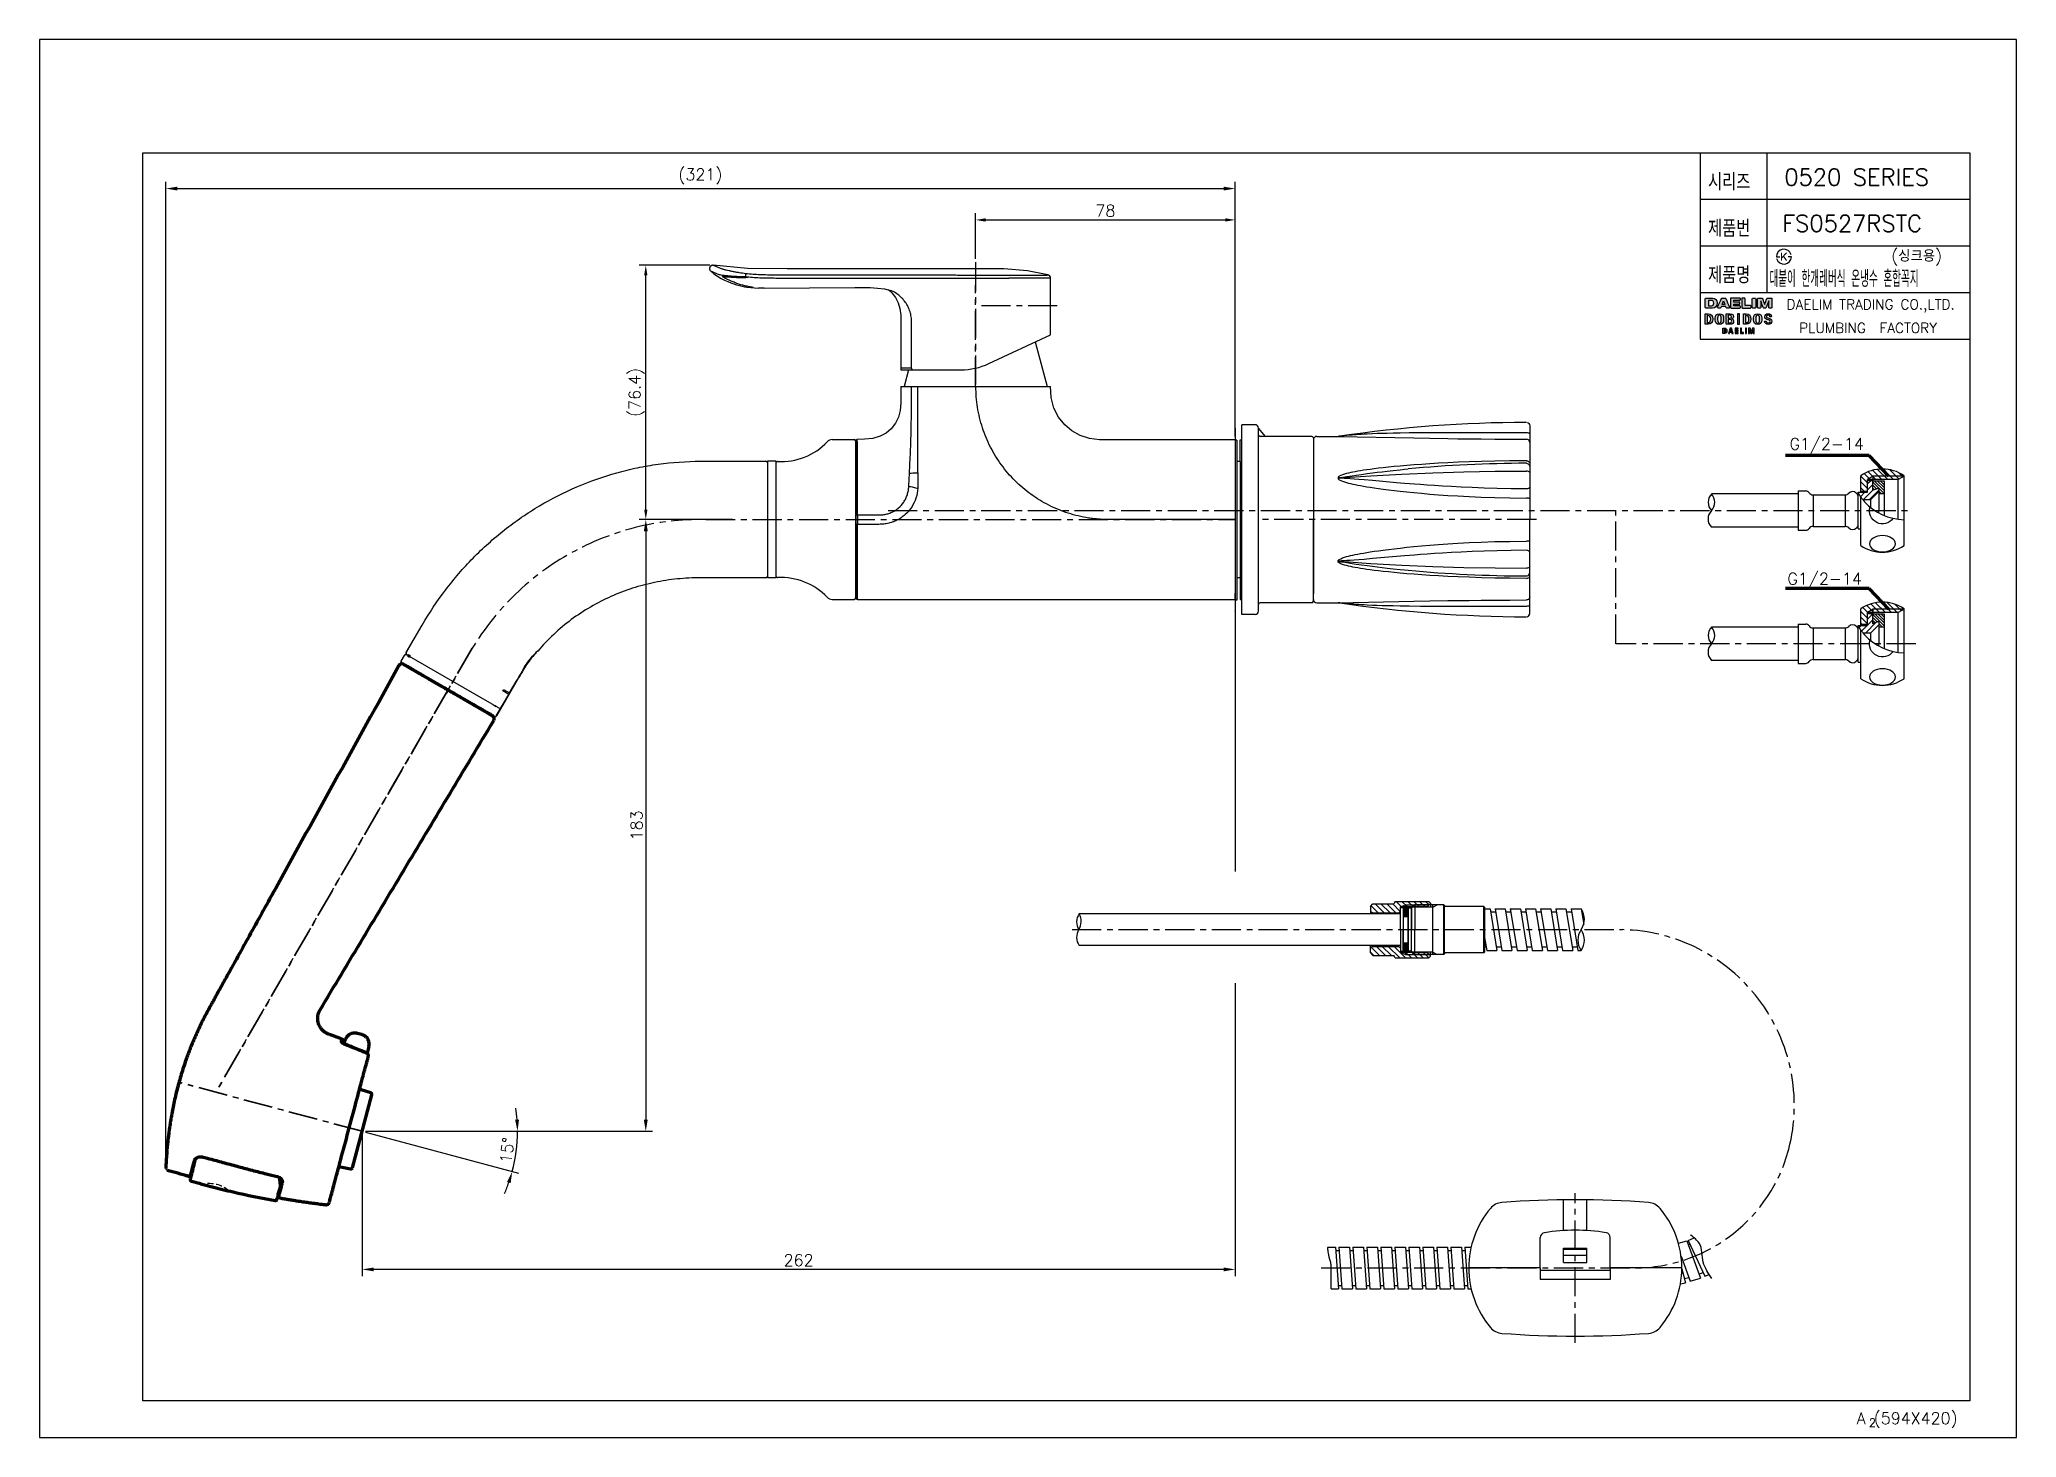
# Model space of a CAD drawing. Extents: x -6385 to -5791, y -5028 to -4608.
import ezdxf
from ezdxf.enums import TextEntityAlignment as Align

# ---------------------------------------------------------------- set-up
doc = ezdxf.new("R2010")
doc.units = 0
doc.header["$LTSCALE"] = 7
doc.linetypes.add('CENTER', pattern=[2, 1.25, -0.25, 0.25, -0.25])
doc.linetypes.add('HIDDEN', pattern=[0.375, 0.25, -0.125])
doc.layers.get('0').update_dxf_attribs({"color": 2, "linetype": 'CONTINUOUS'})
doc.layers.get('Defpoints').update_dxf_attribs({"linetype": 'CONTINUOUS'})
for name, color, linetype in [('08_ALL_FEATURES', 7, 'CONTINUOUS'), ('1', 1, 'CENTER'), ('CL', 1, 'CENTER'), ('D', 2, 'CONTINUOUS'), ('DEFAULT_2', 8, 'HIDDEN'), ('DIM', 2, 'CONTINUOUS'), ('DWG', 7, 'CONTINUOUS'), ('HT', 3, 'CONTINUOUS'), ('TXT', 4, 'CONTINUOUS')]:
    doc.layers.add(name, color=color, linetype=linetype)
doc.styles.add('DD', font='romans', dxfattribs={"bigfont": 'GHS.shx'})
doc.styles.add('GHS', font='ROMANS.shx', dxfattribs={"bigfont": 'GHS.shx'})
doc.styles.add('HAN', font='TXT.shx', dxfattribs={"bigfont": 'GHS.shx'})
doc.dimstyles.new('DWJ', dxfattribs={"dimscale": 0, "dimtxt": 3.5, "dimasz": 3.5, "dimexe": 2, "dimexo": 1, "dimgap": 1, "dimtad": 1, "dimdec": 4, "dimdsep": 46, "dimtxsty": 'DD', "dimcen": 3, "dimclrd": 2, "dimclre": 2, "dimclrt": 2, "dimadec": 3, "dimazin": 2, "dimtfac": 1, "dimtdec": 4, "dimtmove": 0, "dimatfit": 3, "dimfxl": 1, "dimtvp": 1, "dimtolj": 1, "dimtzin": 0, "dimlwd": -1, "dimlwe": -1, "dimarcsym": 0})
doc.dimstyles.new('STANDARD$7', dxfattribs={"dimtxt": 3.5, "dimasz": 3, "dimexe": 1, "dimexo": 1, "dimgap": 1, "dimtad": 3, "dimdec": 4, "dimzin": 0, "dimdsep": 46, "dimtxsty": 'GHS', "dimcen": 1, "dimclrd": 2, "dimclre": 256, "dimclrt": 2, "dimadec": 4, "dimazin": 0, "dimtfac": 1, "dimtdec": 4, "dimtmove": 2, "dimatfit": 2, "dimfxl": 1, "dimtolj": 1, "dimtzin": 0, "dimlwd": -1, "dimlwe": -1, "dimarcsym": 0})
pattern_1 = [(135, (-257.0294, -15730.1036), (-0.88388348, -0.88388348), [])]

msp = doc.modelspace()

# ---------------------------------------------------------------- texts
at = {"color": 7, "style": 'GHS'}
for s, p in [('0520 SERIES', (-5839.18738, -4649.52803)), ('FS0527RSTC', (-5840.53813, -4663.43138))]:
    msp.add_text(s, height=5, dxfattribs=at).set_placement(p, align=Align.MIDDLE)
at = {"style": 'GHS'}
msp.add_text('(싱크용)', height=3.5, dxfattribs=at).set_placement((-5828.81141, -4674.92559))
at = {"style": 'GHS', "width": 0.5}
msp.add_text('대붙이 한개레버식 온냉수 혼합꼭지', height=5, dxfattribs=at).set_placement((-5865.40003, -4682.54556))
at = {"color": 7, "linetype": 'Continuous', "style": 'GHS'}
msp.add_text('PLUMBING  FACTORY', height=3, dxfattribs=at).set_placement((-5835.76869, -4694.82697), align=Align.MIDDLE)
at = {"color": 7, "style": 'GHS'}
for s, height, p in [('A (594X420)', 3.5, (-5839.16264, -5024.15805)), ('2', 2.5, (-5835.50895, -5024.99002))]:
    msp.add_text(s, height=height, dxfattribs=at).set_placement(p)
at = {"layer": 'D', "insert": (-6064.92664, -4659.63217), "char_height": 3.5, "attachment_point": 5, "style": 'GHS'}
msp.add_mtext('\\A1;78', dxfattribs=at)
at = {"layer": 'D', "insert": (-6205.76981, -4714.20706), "char_height": 3.5, "attachment_point": 5, "rotation": 90, "style": 'GHS'}
msp.add_mtext('\\A1;(76.4)', dxfattribs=at)
at = {"layer": 'DIM', "style": 'GHS', "width": 0.8}
for s, p in [('시리즈', (-5883.83612, -4653.45556)), ('제품번', (-5883.83612, -4667.45556)), ('제품명', (-5883.83612, -4681.45556))]:
    msp.add_text(s, height=5, dxfattribs=at).set_placement(p)
at = {"layer": 'DIM', "char_height": 3.5, "attachment_point": 7, "style": 'GHS'}
for insert in [(-5859.36817, -4732.5852), (-5859.97164, -4773.10931)]:
    msp.add_mtext('G1/2-14', dxfattribs=dict(at, insert=insert))
at = {"layer": 'DWG', "color": 2, "insert": (-6205.76981, -4844.29788), "char_height": 3.5, "attachment_point": 5, "rotation": 90, "style": 'DD'}
msp.add_mtext('\\A1;183', dxfattribs=at)
at = {"layer": 'DWG', "color": 2, "insert": (-6157.09401, -4974.94585), "char_height": 3.5, "attachment_point": 5, "style": 'DD'}
msp.add_mtext('\\A1;262', dxfattribs=at)
at = {"layer": 'TXT', "linetype": 'Continuous', "style": 'GHS'}
msp.add_text('DAELIM TRADING CO.,LTD.', height=3, dxfattribs=at).set_placement((-5834.97634, -4688.219), align=Align.MIDDLE)

# ---------------------------------------------------------------- blocks, each defined once
blk = doc.blocks.new('KS')
at = {"layer": 'D'}
for p, q in [((-2.25, 0), (-1.75, 0)), ((-1.75, 0), (-1.25, 0)), ((1.75, 0), (1.25, 0)), ((2.25, 0), (1.75, 0))]:
    blk.add_line(p, q, dxfattribs=at)
for start, end in [(15, 180), (195, 0)]:
    blk.add_arc((0, 0), 2.25, start, end, dxfattribs=at)
at = {"layer": 'D', "style": 'HAN'}
blk.add_text('K', height=2.39, dxfattribs=at).set_placement((0, 0), align=Align.MIDDLE)
blk = doc.blocks.new('*D1')
at = {"layer": 'Defpoints', "color": 0, "transparency": 16777216}
for p in [(-6343.29, -4921.47), (-6288.25, -4936.2), (-6287.26, -4936.2), (-6201.02, -4936.2), (-6242.27, -4944.3)]:
    blk.add_point(p, dxfattribs=at)
at = {"layer": 'DWG', "color": 2, "transparency": 16777216}
blk.add_line((-6287.28, -4936.46), (-6241.22, -4948.79), dxfattribs=at)
for start, end in [(4.29549, 8.59098), (345.0186, 0), (336.42762, 340.72311)]:
    blk.add_arc((-6288.26, -4936.2), 46.7, start, end, dxfattribs=at)
for points in [[(-6241.11, -4932.68), (-6242.28, -4932.72), (-6241.56, -4936.2)], [(-6244.74, -4951.44), (-6243.62, -4951.79), (-6243.15, -4948.27)]]:
    blk.add_solid(points, dxfattribs=at)
at = {"layer": 'DWG', "color": 2, "transparency": 16777216, "insert": (-6244.69, -4941.93), "char_height": 3.5, "attachment_point": 5, "rotation": 82.5093, "style": 'DD'}
blk.add_mtext('\\A1;15%%D', dxfattribs=at)
blk = doc.blocks.new('*D2')
at = {"layer": 'Defpoints', "color": 0, "transparency": 16777216}
for p in [(-6025.93, -4652.96), (-6025.93, -4728.42), (-6347.25, -4947.34)]:
    blk.add_point(p, dxfattribs=at)
at = {"layer": 'DWG', "color": 2, "transparency": 16777216}
for p, q in [((-6347.25, -4946.34), (-6347.25, -4650.96)), ((-6025.93, -4727.42), (-6025.93, -4650.96)), ((-6343.75, -4652.96), (-6029.43, -4652.96))]:
    blk.add_line(p, q, dxfattribs=at)
for points in [[(-6343.75, -4652.38), (-6343.75, -4653.55), (-6347.25, -4652.96)], [(-6029.43, -4652.38), (-6029.43, -4653.55), (-6025.93, -4652.96)]]:
    blk.add_solid(points, dxfattribs=at)
at = {"layer": 'DWG', "color": 2, "transparency": 16777216, "insert": (-6186.59, -4649.3), "char_height": 3.5, "attachment_point": 5, "style": 'DD'}
blk.add_mtext('\\A1;(321)', dxfattribs=at)
blk = doc.blocks.new('A$C9817463a')
at = {"layer": 'DIM'}
h = blk.add_hatch(dxfattribs=at)
h.set_pattern_fill('ANSI31', color=256, scale=10)
h.set_pattern_definition([(45, (-3437.7967, 1837.2181), (-0.88388348, 0.88388348), [])])
h.paths.add_polyline_path([(15.06, 9.44), (15.06, 12.94), (16.56, 12.94), (16.56, 9.94), (18.21, 10.63), (18.33, 10.67, -0.508476), (18.46, 10.58), (18.46, 9.64), (15.96, 7.14), (13.76, 7.14), (13.66, 7.26), (13.57, 7.38), (13.47, 7.49), (13.39, 7.6), (13.3, 7.72), (13.22, 7.82), (13.14, 7.93), (13.06, 8.03), (12.99, 8.13), (12.93, 8.22), (12.86, 8.31), (12.8, 8.4), (12.74, 8.49), (12.68, 8.58), (12.62, 8.66), (12.57, 8.74), (12.52, 8.82), (12.48, 8.89), (12.43, 8.96), (12.39, 9.03), (12.35, 9.09), (12.32, 9.14), (12.29, 9.19), (12.26, 9.24), (12.26, 9.44)])
h = blk.add_hatch(dxfattribs=at)
h.set_pattern_fill('ANSI31', color=256, scale=10, angle=90)
h.set_pattern_definition([(135, (-3437.7967, 1837.2181), (-0.88388348, -0.88388348), [])])
h.paths.add_polyline_path([(26.06, 14.44), (26.06, 14.31), (16.82, 14.31), (15.06, 13.29), (15.06, 9.69), (13.06, 9.69), (13.06, 14.44, -0.307692)])
h.paths.add_polyline_path([(16.82, 14.31), (26.06, 14.31), (24.3, 13.29), (16.82, 13.29)], flags=17)
h.paths.add_polyline_path([(16.82, 14.31), (16.82, 13.29), (15.06, 13.29)], flags=17)
h = blk.add_hatch(dxfattribs=at)
h.set_pattern_fill('ANSI31', color=256, scale=5, angle=90)
h.set_pattern_definition([(135, (-3437.7967, 1837.2181), (-0.44194174, -0.44194174), [])])
h.paths.add_polyline_path([(18.46, 10.59), (18.46, 8.94), (20.06, 8.94), (20.06, 12.94), (16.56, 12.94), (16.56, 9.94), (18.21, 10.63), (18.37, 10.69, -0.380378)])
for centre, radius, start, end in [((-29.18, 6.44), 3.62, 136.38814, 223.61186), ((-34.43, 6.44), 3.62, 316.38814, 43.61186), ((-29.32, 1.44), 3.52, 134.79633, 225.20367)]:
    blk.add_arc(centre, radius, start, end)
for p, q in [((16.82, 14.31), (15.06, 13.29)), ((26.06, 14.31), (16.82, 14.31)), ((-1.26, 8.69), (-1.26, -0.81)), ((8.35, 8.69), (8.35, -0.81))]:
    blk.add_line(p, q, dxfattribs=at)
at = {"layer": 'DWG'}
for p, q in [((13.06, 9.44), (13.06, 14.44)), ((15.06, 9.44), (15.06, 13.29)), ((24.3, 13.29), (15.06, 13.29)), ((16.56, 12.94), (15.06, 12.94)), ((16.56, 12.94), (16.56, 9.94)), ((16.56, 12.94), (20.06, 12.94)), ((16.82, 12.94), (16.82, 14.31)), ((20.06, 12.94), (20.06, 2.5)), ((26.06, 14.31), (24.3, 13.29)), ((24.3, 1.34), (24.3, 13.29)), ((26.06, -6.56), (26.06, 14.44)), ((-5.74, 8.94), (-31.8, 8.94)), ((-5.74, 9.84), (-3.49, 9.84)), ((-5.74, 9.84), (-5.74, -1.96)), ((-1.26, 8.69), (8.35, 8.69)), ((12.26, 9.44), (12.26, 9.24)), ((12.26, -0.96), (12.26, 9.44)), ((12.26, 9.44), (15.06, 9.44)), ((15.06, 9.69), (13.06, 9.69)), ((13.06, -6.56), (13.06, 8.04)), ((18.32, 10.68), (16.56, 9.94)), ((16.56, 10.09), (18.33, 10.67)), ((18.46, 10.59), (18.46, 3.94)), ((12.26, -1.56), (12.26, 3.94)), ((18.46, 3.27), (18.46, 3.94)), ((-5.74, -1.06), (-31.8, -1.06)), ((-5.74, -1.96), (-3.49, -1.96)), ((-1.26, -0.81), (8.35, -0.81)), ((12.26, -1.56), (13.06, -1.56))]:
    blk.add_line(p, q, dxfattribs=at)
at = {"layer": 'DWG', "ltscale": 0.3}
for q in [(13.76, 7.14), (18.46, 9.64), (15.96, 4.97)]:
    blk.add_line((15.96, 7.14), q, dxfattribs=at)
at = {"layer": 'DWG', "ltscale": 0.5}
for p, q in [((20.06, 8.94), (18.46, 8.94)), ((18.46, 3.27), (18.46, 3.94))]:
    blk.add_line(p, q, dxfattribs=at)
at = {"layer": 'DWG', "color": 2, "flags": 128}
for points in [[(12.26, 9.24), (12.29, 9.19), (12.32, 9.14), (12.35, 9.09), (12.39, 9.03), (12.43, 8.96), (12.48, 8.89), (12.52, 8.82), (12.57, 8.74), (12.62, 8.66), (12.68, 8.58), (12.74, 8.49), (12.8, 8.4), (12.86, 8.31), (12.93, 8.22), (12.99, 8.13), (13.06, 8.03), (13.14, 7.93), (13.22, 7.82), (13.3, 7.72), (13.39, 7.6), (13.47, 7.49), (13.57, 7.38), (13.66, 7.26), (13.76, 7.14)], [(13.76, 7.14), (13.78, 7.12), (13.8, 7.1), (13.81, 7.08), (13.83, 7.05), (13.85, 7.03), (13.87, 7.01), (13.89, 6.99), (13.91, 6.97), (13.93, 6.94), (13.95, 6.92), (13.97, 6.9), (13.99, 6.88), (14.01, 6.85), (14.03, 6.83), (14.04, 6.81), (14.06, 6.79), (14.08, 6.77), (14.1, 6.74), (14.12, 6.72), (14.14, 6.7), (14.16, 6.68), (14.18, 6.66), (14.2, 6.63), (14.22, 6.61)]]:
    blk.add_lwpolyline(points, dxfattribs=at)
at = {"layer": 'DWG'}
for centre, radius, start, end in [((19.56, 4.88), 11.56, 55.79454, 124.20546), ((-3.49, 8.59), 1.25, 35.57853, 90), ((-1.26, 10.19), 1.5, 215.57853, 270), ((8.35, 10.19), 1.5, 270, 315.73366), ((10.61, 7.99), 1.65, 47.92687, 135.73366), ((10.61, 7.99), 1.65, 10.34495, 47.92687), ((10.61, 7.99), 1.65, 0, 10.34495), ((18.36, 10.59), 0.1, 0, 111.54098), ((18.36, 10.58), 0.1, 0, 107.80906), ((-3.49, -0.71), 1.25, 270, 324.42147), ((-1.26, -2.31), 1.5, 90, 144.42147), ((8.35, -2.31), 1.5, 44.26634, 90), ((10.61, -0.11), 1.65, 224.26634, 312.07313), ((10.61, -0.11), 1.65, 312.07313, 349.65505), ((10.61, -0.11), 1.65, 349.65505, 0), ((19.56, 3), 11.56, 235.79454, 304.20546)]:
    blk.add_arc(centre, radius, start, end, dxfattribs=at)
at = {"layer": 'DWG', "color": 2}
blk.add_arc((26.53, 17.87), 16.68, 222.43244, 268.36216, dxfattribs=at)
at = {"layer": 'DWG', "extrusion": (0, 0, -1)}
blk.add_ellipse((19.57, 3.94), major_axis=(0, -3.98), ratio=0.980057, start_param=5.332523, end_param=8.144326, dxfattribs=at)
blk.add_ellipse((19.57, -6.02), major_axis=(-3.9, 0), ratio=0.627612, dxfattribs=at)

# ---------------------------------------------------------------- dimensions: what is measured, and where the dimension line sits
at = {"layer": 'DWG'}
dim = msp.add_linear_dim(base=(-6025.93, -4652.96384), p1=(-6347.24636, -4947.34043), p2=(-6025.93, -4728.4156), text='(321)', dimstyle='DWJ', override={"dimscale": 1}, dxfattribs=at)
dim.commit()
dim.dimension.update_dxf_attribs({"geometry": '*D2', "text_midpoint": (-6186.58818, -4649.29718)})
dim = msp.add_angular_dim_2l(base=(-6242.26968, -4944.29719), line1=((-6287.25803, -4936.19847), (-6201.01981, -4936.19847)), line2=((-6288.2507, -4936.20043), (-6343.28992, -4921.47186)), text='15%%D', dimstyle='DWJ', override={"dimscale": 1}, dxfattribs=at)
dim.commit()
dim.dimension.update_dxf_attribs({"geometry": '*D1', "text_midpoint": (-6244.68705, -4941.9275)})

# ---------------------------------------------------------------- hatches: boundary and pattern name
at = {"layer": 'D'}
h = msp.add_hatch(color=256, dxfattribs=at)
h.dxf.hatch_style = 1
h.paths.add_polyline_path([(-5879.60618, -4687.76033), (-5879.18339, -4686.64501), (-5878.76114, -4687.76033)], flags=16)
edge = h.paths.add_edge_path()
edge.add_spline(control_points=[(-5869.73261, -4688.86242), (-5869.58608, -4688.86242), (-5869.52583, -4688.80163), (-5869.52583, -4688.65509), (-5869.52583, -4687.80082), (-5869.52583, -4686.94655), (-5869.52583, -4686.09228), (-5869.52583, -4685.94574), (-5869.58608, -4685.88495), (-5869.73261, -4685.88495), (-5869.93506, -4685.88495), (-5870.1375, -4685.88495), (-5870.33994, -4685.88495), (-5870.48648, -4685.88495), (-5870.54727, -4685.94574), (-5870.54727, -4686.09228), (-5870.54727, -4686.94655), (-5870.54727, -4687.80082), (-5870.54727, -4688.65509), (-5870.54727, -4688.80163), (-5870.48648, -4688.86242), (-5870.33994, -4688.86242), (-5870.1375, -4688.86242), (-5869.93506, -4688.86242), (-5869.73261, -4688.86242)], knot_values=[0, 0, 0, 0, 1, 1, 1, 2, 2, 2, 3, 3, 3, 4, 4, 4, 5, 5, 5, 6, 6, 6, 7, 7, 7, 8, 8, 8, 8], weights=[1, 1, 1, 1, 1, 1, 1, 1, 1, 1, 1, 1, 1, 1, 1, 1, 1, 1, 1, 1, 1, 1, 1, 1, 1], degree=3, periodic=0)
edge = h.paths.add_edge_path()
edge.add_spline(control_points=[(-5882.5328, -4685.88484), (-5883.17811, -4685.88484), (-5883.82343, -4685.88484), (-5884.46875, -4685.88484), (-5884.61529, -4685.88484), (-5884.67608, -4685.94563), (-5884.67608, -4686.09217), (-5884.67608, -4686.94662), (-5884.67608, -4687.80108), (-5884.67608, -4688.65553), (-5884.67608, -4688.80207), (-5884.61529, -4688.86231), (-5884.46875, -4688.86231), (-5883.82343, -4688.86231), (-5883.17811, -4688.86231), (-5882.5328, -4688.86231), (-5881.58572, -4688.86231), (-5881.10431, -4688.3326), (-5881.10431, -4687.37358), (-5881.10431, -4686.41456), (-5881.58572, -4685.88484), (-5882.5328, -4685.88484)], knot_values=[0, 0, 0, 0, 1, 1, 1, 2, 2, 2, 3, 3, 3, 4, 4, 4, 5, 5, 5, 6, 6, 6, 7, 7, 7, 7], weights=[1, 1, 1, 1, 1, 1, 1, 1, 1, 1, 1, 1, 1, 1, 1, 1, 1, 1, 1, 1, 1, 1], degree=3, periodic=0)
edge = h.paths.add_edge_path(flags=16)
edge.add_spline(control_points=[(-5882.80145, -4688.19312), (-5883.09833, -4688.19312), (-5883.39521, -4688.19312), (-5883.69209, -4688.19312), (-5883.69209, -4687.64676), (-5883.69209, -4687.1004), (-5883.69209, -4686.55404), (-5883.39521, -4686.55404), (-5883.09833, -4686.55404), (-5882.80145, -4686.55404), (-5882.38192, -4686.55404), (-5882.12954, -4686.86992), (-5882.12954, -4687.37358), (-5882.12954, -4687.87724), (-5882.38192, -4688.19312), (-5882.80145, -4688.19312)], knot_values=[0, 0, 0, 0, 1, 1, 1, 2, 2, 2, 3, 3, 3, 4, 4, 4, 5, 5, 5, 5], weights=[1, 1, 1, 1, 1, 1, 1, 1, 1, 1, 1, 1, 1, 1, 1, 1], degree=3, periodic=0)
edge = h.paths.add_edge_path()
edge.add_spline(control_points=[(-5877.40483, -4688.57227), (-5877.77824, -4687.718), (-5878.15164, -4686.86319), (-5878.52505, -4686.00891), (-5878.56467, -4685.91936), (-5878.61677, -4685.88517), (-5878.71446, -4685.88517), (-5879.02708, -4685.88517), (-5879.3397, -4685.88517), (-5879.65232, -4685.88517), (-5879.75055, -4685.88517), (-5879.80266, -4685.91936), (-5879.84228, -4686.00891), (-5880.21568, -4686.86319), (-5880.58908, -4687.718), (-5880.96195, -4688.57227), (-5881.02219, -4688.70904), (-5880.92178, -4688.86264), (-5880.77253, -4688.86264), (-5880.57063, -4688.86264), (-5880.36873, -4688.86264), (-5880.16683, -4688.86264), (-5880.06317, -4688.86264), (-5880.00998, -4688.82573), (-5879.97308, -4688.72858), (-5879.92966, -4688.61461), (-5879.88678, -4688.50009), (-5879.84336, -4688.38611), (-5879.40356, -4688.38611), (-5878.96376, -4688.38611), (-5878.52396, -4688.38611), (-5878.48054, -4688.50009), (-5878.43712, -4688.61461), (-5878.39425, -4688.72858), (-5878.35734, -4688.82573), (-5878.30415, -4688.86264), (-5878.20049, -4688.86264), (-5877.99859, -4688.86264), (-5877.79669, -4688.86264), (-5877.59479, -4688.86264), (-5877.44554, -4688.86264), (-5877.34513, -4688.70904), (-5877.40483, -4688.57227)], knot_values=[0, 0, 0, 0, 1, 1, 1, 2, 2, 2, 3, 3, 3, 4, 4, 4, 5, 5, 5, 6, 6, 6, 7, 7, 7, 8, 8, 8, 9, 9, 9, 10, 10, 10, 11, 11, 11, 12, 12, 12, 13, 13, 13, 14, 14, 14, 14], weights=[1, 1, 1, 1, 1, 1, 1, 1, 1, 1, 1, 1, 1, 1, 1, 1, 1, 1, 1, 1, 1, 1, 1, 1, 1, 1, 1, 1, 1, 1, 1, 1, 1, 1, 1, 1, 1, 1, 1, 1, 1, 1, 1], degree=3, periodic=0)
edge = h.paths.add_edge_path()
edge.add_spline(control_points=[(-5877.11637, -4686.09212), (-5877.11637, -4685.94558), (-5877.05558, -4685.88479), (-5876.90904, -4685.88479), (-5876.05079, -4685.88479), (-5875.19254, -4685.88479), (-5874.33428, -4685.88479), (-5874.18775, -4685.88479), (-5874.12696, -4685.94558), (-5874.12696, -4686.09212), (-5874.12696, -4686.16973), (-5874.12696, -4686.24734), (-5874.12696, -4686.32495), (-5874.12696, -4686.47149), (-5874.18775, -4686.53228), (-5874.33428, -4686.53228), (-5874.92569, -4686.53228), (-5875.51709, -4686.53228), (-5876.1085, -4686.53228), (-5876.1085, -4686.70415), (-5876.1085, -4686.87601), (-5876.1085, -4687.04788), (-5875.56468, -4687.04788), (-5875.02085, -4687.04788), (-5874.47703, -4687.04788), (-5874.33049, -4687.04788), (-5874.2697, -4687.10867), (-5874.2697, -4687.25521), (-5874.2697, -4687.33427), (-5874.2697, -4687.41333), (-5874.2697, -4687.49238), (-5874.2697, -4687.63892), (-5874.33049, -4687.69971), (-5874.47703, -4687.69971), (-5875.02085, -4687.69971), (-5875.56468, -4687.69971), (-5876.1085, -4687.69971), (-5876.1085, -4687.87158), (-5876.1085, -4688.04345), (-5876.1085, -4688.21531), (-5875.51709, -4688.21531), (-5874.92569, -4688.21531), (-5874.33428, -4688.21531), (-5874.18775, -4688.21531), (-5874.12696, -4688.2761), (-5874.12696, -4688.4221), (-5874.12696, -4688.49989), (-5874.12696, -4688.57768), (-5874.12696, -4688.65547), (-5874.12696, -4688.80201), (-5874.18775, -4688.86226), (-5874.33428, -4688.86226), (-5875.19254, -4688.86226), (-5876.05079, -4688.86226), (-5876.90904, -4688.86226), (-5877.05558, -4688.86226), (-5877.11637, -4688.80201), (-5877.11637, -4688.65547), (-5877.11637, -4687.80102), (-5877.11637, -4686.94657), (-5877.11637, -4686.09212)], knot_values=[0, 0, 0, 0, 1, 1, 1, 2, 2, 2, 3, 3, 3, 4, 4, 4, 5, 5, 5, 6, 6, 6, 7, 7, 7, 8, 8, 8, 9, 9, 9, 10, 10, 10, 11, 11, 11, 12, 12, 12, 13, 13, 13, 14, 14, 14, 15, 15, 15, 16, 16, 16, 17, 17, 17, 18, 18, 18, 19, 19, 19, 20, 20, 20, 20], weights=[1, 1, 1, 1, 1, 1, 1, 1, 1, 1, 1, 1, 1, 1, 1, 1, 1, 1, 1, 1, 1, 1, 1, 1, 1, 1, 1, 1, 1, 1, 1, 1, 1, 1, 1, 1, 1, 1, 1, 1, 1, 1, 1, 1, 1, 1, 1, 1, 1, 1, 1, 1, 1, 1, 1, 1, 1, 1, 1, 1, 1], degree=3, periodic=0)
edge = h.paths.add_edge_path()
edge.add_spline(control_points=[(-5873.52821, -4688.86242), (-5873.67475, -4688.86242), (-5873.73499, -4688.80163), (-5873.73499, -4688.65509), (-5873.73499, -4687.80082), (-5873.73499, -4686.94655), (-5873.73499, -4686.09228), (-5873.73499, -4685.94574), (-5873.67475, -4685.88495), (-5873.52821, -4685.88495), (-5873.3236, -4685.88495), (-5873.11898, -4685.88495), (-5872.91437, -4685.88495), (-5872.76783, -4685.88495), (-5872.70704, -4685.94574), (-5872.70704, -4686.09228), (-5872.70704, -4686.77306), (-5872.70704, -4687.45383), (-5872.70704, -4688.13461), (-5872.17425, -4688.13461), (-5871.64147, -4688.13461), (-5871.10868, -4688.13461), (-5870.96214, -4688.13461), (-5870.90135, -4688.19539), (-5870.90135, -4688.34193), (-5870.90135, -4688.44632), (-5870.90135, -4688.55071), (-5870.90135, -4688.65509), (-5870.90135, -4688.80163), (-5870.96214, -4688.86242), (-5871.10868, -4688.86242), (-5871.91519, -4688.86242), (-5872.7217, -4688.86242), (-5873.52821, -4688.86242)], knot_values=[0, 0, 0, 0, 1, 1, 1, 2, 2, 2, 3, 3, 3, 4, 4, 4, 5, 5, 5, 6, 6, 6, 7, 7, 7, 8, 8, 8, 9, 9, 9, 10, 10, 10, 11, 11, 11, 11], weights=[1, 1, 1, 1, 1, 1, 1, 1, 1, 1, 1, 1, 1, 1, 1, 1, 1, 1, 1, 1, 1, 1, 1, 1, 1, 1, 1, 1, 1, 1, 1, 1, 1, 1], degree=3, periodic=0)
edge = h.paths.add_edge_path()
edge.add_spline(control_points=[(-5866.81718, -4688.86242), (-5866.73161, -4688.86242), (-5866.64604, -4688.86242), (-5866.56047, -4688.86242), (-5866.45463, -4688.86242), (-5866.40144, -4688.82497), (-5866.36508, -4688.72565), (-5866.11705, -4688.03583), (-5865.86902, -4687.34655), (-5865.62044, -4686.65673), (-5865.62044, -4687.32285), (-5865.62044, -4687.98897), (-5865.62044, -4688.65509), (-5865.62044, -4688.80163), (-5865.55965, -4688.86242), (-5865.41366, -4688.86242), (-5865.23691, -4688.86242), (-5865.06015, -4688.86242), (-5864.8834, -4688.86242), (-5864.73686, -4688.86242), (-5864.67608, -4688.80163), (-5864.67608, -4688.65509), (-5864.67608, -4687.80082), (-5864.67608, -4686.94655), (-5864.67608, -4686.09228), (-5864.67608, -4685.94574), (-5864.73686, -4685.88495), (-5864.8834, -4685.88495), (-5865.25066, -4685.88495), (-5865.61791, -4685.88495), (-5865.98516, -4685.88495), (-5866.09045, -4685.88495), (-5866.14419, -4685.9224), (-5866.18001, -4686.02172), (-5866.39222, -4686.61222), (-5866.60497, -4687.20218), (-5866.81718, -4687.79268), (-5867.02939, -4687.20218), (-5867.24215, -4686.61222), (-5867.4549, -4686.02172), (-5867.49018, -4685.9224), (-5867.54391, -4685.88495), (-5867.64974, -4685.88495), (-5868.017, -4685.88495), (-5868.38425, -4685.88495), (-5868.7515, -4685.88495), (-5868.89804, -4685.88495), (-5868.95883, -4685.94574), (-5868.95883, -4686.09228), (-5868.95883, -4686.94655), (-5868.95883, -4687.80082), (-5868.95883, -4688.65509), (-5868.95883, -4688.80163), (-5868.89804, -4688.86242), (-5868.7515, -4688.86242), (-5868.57475, -4688.86242), (-5868.398, -4688.86242), (-5868.22125, -4688.86242), (-5868.07471, -4688.86242), (-5868.01392, -4688.80163), (-5868.01392, -4688.65509), (-5868.01392, -4687.98897), (-5868.01392, -4687.32285), (-5868.01392, -4686.65673), (-5867.76589, -4687.34655), (-5867.51732, -4688.03583), (-5867.26928, -4688.72565), (-5867.23346, -4688.82497), (-5867.17973, -4688.86242), (-5867.07444, -4688.86242), (-5866.98869, -4688.86242), (-5866.90293, -4688.86242), (-5866.81718, -4688.86242)], knot_values=[0, 0, 0, 0, 1, 1, 1, 2, 2, 2, 3, 3, 3, 4, 4, 4, 5, 5, 5, 6, 6, 6, 7, 7, 7, 8, 8, 8, 9, 9, 9, 10, 10, 10, 11, 11, 11, 12, 12, 12, 13, 13, 13, 14, 14, 14, 15, 15, 15, 16, 16, 16, 17, 17, 17, 18, 18, 18, 19, 19, 19, 20, 20, 20, 21, 21, 21, 22, 22, 22, 23, 23, 23, 24, 24, 24, 24], weights=[1, 1, 1, 1, 1, 1, 1, 1, 1, 1, 1, 1, 1, 1, 1, 1, 1, 1, 1, 1, 1, 1, 1, 1, 1, 1, 1, 1, 1, 1, 1, 1, 1, 1, 1, 1, 1, 1, 1, 1, 1, 1, 1, 1, 1, 1, 1, 1, 1, 1, 1, 1, 1, 1, 1, 1, 1, 1, 1, 1, 1, 1, 1, 1, 1, 1, 1, 1, 1, 1, 1, 1, 1], degree=3, periodic=0)
h = msp.add_hatch(color=256, dxfattribs=at)
h.dxf.hatch_style = 1
h.paths.add_polyline_path([(-5877.19579, -4695.87722), (-5877.00867, -4695.13808), (-5876.82043, -4695.87722)], flags=16)
h.paths.add_polyline_path([(-5877.24743, -4694.88464), (-5877.70096, -4696.48484), (-5877.35891, -4696.48484), (-5877.25731, -4696.12783), (-5876.76878, -4696.12783), (-5876.66747, -4696.48484), (-5876.3065, -4696.48484), (-5876.75693, -4694.88464)])
h.paths.add_polyline_path([(-5873.78406, -4694.88504), (-5874.12639, -4694.88504), (-5874.12639, -4696.48496), (-5873.23627, -4696.48496), (-5873.23627, -4696.22503), (-5873.78406, -4696.22503)])
h.paths.add_polyline_path([(-5875.37238, -4695.78764), (-5874.84349, -4695.78764), (-5874.84349, -4695.52518), (-5875.37266, -4695.52518), (-5875.37266, -4695.14305), (-5874.81217, -4695.14305), (-5874.81217, -4694.8834), (-5875.715, -4694.8834), (-5875.715, -4696.4853), (-5875.7133, -4696.48614), (-5874.78987, -4696.48614), (-5874.78987, -4696.22678), (-5875.37238, -4696.22678)])
h.paths.add_polyline_path([(-5872.63189, -4696.48484), (-5872.28955, -4696.48484), (-5872.28955, -4694.88493), (-5872.63189, -4694.88493)])
edge = h.paths.add_edge_path(flags=16)
edge.add_spline(control_points=[(-5884.07732, -4693.22919), (-5884.07732, -4692.52335), (-5884.07732, -4691.81751), (-5884.07732, -4691.11167), (-5884.05239, -4691.11167), (-5884.02746, -4691.11167), (-5884.00254, -4691.11167), (-5883.35596, -4691.11167), (-5883.04185, -4691.47235), (-5883.04185, -4692.21516), (-5883.04185, -4692.85016), (-5883.35596, -4693.22919), (-5883.88287, -4693.22919), (-5883.94769, -4693.22919), (-5884.01251, -4693.22919), (-5884.07732, -4693.22919)], knot_values=[0, 0, 0, 0, 1, 1, 1, 2, 2, 2, 3, 3, 3, 4, 4, 4, 5, 5, 5, 5], weights=[1, 1, 1, 1, 1, 1, 1, 1, 1, 1, 1, 1, 1, 1, 1, 1], degree=3, periodic=0)
edge = h.paths.add_edge_path()
edge.add_spline(control_points=[(-5884.67648, -4690.61496), (-5884.67648, -4691.65185), (-5884.67648, -4692.68873), (-5884.67648, -4693.72561), (-5884.39116, -4693.72561), (-5884.10583, -4693.72561), (-5883.8205, -4693.72561), (-5882.95803, -4693.72561), (-5882.44241, -4693.13746), (-5882.44241, -4692.15251), (-5882.44241, -4691.18957), (-5882.96424, -4690.61496), (-5883.83856, -4690.61496), (-5884.11787, -4690.61496), (-5884.39718, -4690.61496), (-5884.67648, -4690.61496)], knot_values=[0, 0, 0, 0, 1, 1, 1, 2, 2, 2, 3, 3, 3, 4, 4, 4, 5, 5, 5, 5], weights=[1, 1, 1, 1, 1, 1, 1, 1, 1, 1, 1, 1, 1, 1, 1, 1], degree=3, periodic=0)
h.paths.add_polyline_path([(-5874.97574, -4693.72556), (-5874.37658, -4693.72556), (-5874.37658, -4690.6149), (-5874.97574, -4690.6149)])
edge = h.paths.add_edge_path()
edge.add_spline(control_points=[(-5866.30791, -4691.41269), (-5866.30791, -4691.16546), (-5866.12503, -4691.00573), (-5865.84139, -4691.00573), (-5865.48495, -4691.00573), (-5865.29417, -4691.16236), (-5865.25945, -4691.48409), (-5865.09614, -4691.48409), (-5864.93283, -4691.48409), (-5864.76951, -4691.48409), (-5864.78955, -4690.90554), (-5865.17845, -4690.56179), (-5865.81825, -4690.56179), (-5866.28872, -4690.56179), (-5866.79502, -4690.84486), (-5866.79502, -4691.46575), (-5866.79502, -4691.85324), (-5866.61327, -4692.10385), (-5866.22352, -4692.25371), (-5866.10273, -4692.29915), (-5865.98053, -4692.33443), (-5865.85099, -4692.37225), (-5865.79257, -4692.3889), (-5865.73246, -4692.40611), (-5865.67037, -4692.4253), (-5865.31505, -4692.52803), (-5865.16321, -4692.66773), (-5865.16321, -4692.89266), (-5865.16321, -4693.16952), (-5865.3825, -4693.33491), (-5865.74939, -4693.33491), (-5866.05278, -4693.33491), (-5866.37621, -4693.18025), (-5866.39878, -4692.75042), (-5866.56144, -4692.75042), (-5866.72409, -4692.75042), (-5866.88675, -4692.75042), (-5866.87348, -4693.50904), (-5866.27856, -4693.77912), (-5865.7683, -4693.77912), (-5865.09463, -4693.77912), (-5864.67638, -4693.40885), (-5864.67638, -4692.81251), (-5864.67638, -4692.16622), (-5865.15757, -4692.02455), (-5865.54365, -4691.91109), (-5866.13067, -4691.74176), (-5866.30791, -4691.69068), (-5866.30791, -4691.41269)], knot_values=[0, 0, 0, 0, 1, 1, 1, 2, 2, 2, 3, 3, 3, 4, 4, 4, 5, 5, 5, 6, 6, 6, 7, 7, 7, 8, 8, 8, 9, 9, 9, 10, 10, 10, 11, 11, 11, 12, 12, 12, 13, 13, 13, 14, 14, 14, 15, 15, 15, 16, 16, 16, 16], weights=[1, 1, 1, 1, 1, 1, 1, 1, 1, 1, 1, 1, 1, 1, 1, 1, 1, 1, 1, 1, 1, 1, 1, 1, 1, 1, 1, 1, 1, 1, 1, 1, 1, 1, 1, 1, 1, 1, 1, 1, 1, 1, 1, 1, 1, 1, 1, 1, 1], degree=3, periodic=0)
edge = h.paths.add_edge_path(flags=16)
edge.add_spline(control_points=[(-5877.76887, -4693.33942), (-5877.76887, -4692.99389), (-5877.76887, -4692.64835), (-5877.76887, -4692.30282), (-5877.61487, -4692.30282), (-5877.46087, -4692.30282), (-5877.30687, -4692.30282), (-5876.93321, -4692.30282), (-5876.74384, -4692.47695), (-5876.74384, -4692.82041), (-5876.74384, -4693.15965), (-5876.94252, -4693.33942), (-5877.31872, -4693.33942), (-5877.46877, -4693.33942), (-5877.61882, -4693.33942), (-5877.76887, -4693.33942)], knot_values=[0, 0, 0, 0, 1, 1, 1, 2, 2, 2, 3, 3, 3, 4, 4, 4, 5, 5, 5, 5], weights=[1, 1, 1, 1, 1, 1, 1, 1, 1, 1, 1, 1, 1, 1, 1, 1], degree=3, periodic=0)
edge = h.paths.add_edge_path(flags=16)
edge.add_spline(control_points=[(-5877.29361, -4691.00798), (-5876.96679, -4691.00798), (-5876.80113, -4691.15897), (-5876.80113, -4691.45643), (-5876.80113, -4691.74458), (-5876.97836, -4691.90968), (-5877.28683, -4691.90968), (-5877.44751, -4691.90968), (-5877.60819, -4691.90968), (-5877.76887, -4691.90968), (-5877.76887, -4691.60912), (-5877.76887, -4691.30855), (-5877.76887, -4691.00798), (-5877.61045, -4691.00798), (-5877.45203, -4691.00798), (-5877.29361, -4691.00798)], knot_values=[0, 0, 0, 0, 1, 1, 1, 2, 2, 2, 3, 3, 3, 4, 4, 4, 5, 5, 5, 5], weights=[1, 1, 1, 1, 1, 1, 1, 1, 1, 1, 1, 1, 1, 1, 1, 1], degree=3, periodic=0)
edge = h.paths.add_edge_path()
edge.add_spline(control_points=[(-5876.70009, -4692.08438), (-5876.33264, -4691.93988), (-5876.21777, -4691.76942), (-5876.21777, -4691.36697), (-5876.21777, -4690.84683), (-5876.51016, -4690.61513), (-5877.16689, -4690.61513), (-5877.56379, -4690.61513), (-5877.96068, -4690.61513), (-5878.35758, -4690.61513), (-5878.35758, -4691.65201), (-5878.35758, -4692.6889), (-5878.35758, -4693.72578), (-5877.97131, -4693.72578), (-5877.58505, -4693.72578), (-5877.19878, -4693.72578), (-5876.48984, -4693.72578), (-5876.16048, -4693.45231), (-5876.16048, -4692.86585), (-5876.16048, -4692.46284), (-5876.27591, -4692.19388), (-5876.70009, -4692.10301), (-5876.70009, -4692.0968), (-5876.70009, -4692.09059), (-5876.70009, -4692.08438)], knot_values=[0, 0, 0, 0, 1, 1, 1, 2, 2, 2, 3, 3, 3, 4, 4, 4, 5, 5, 5, 6, 6, 6, 7, 7, 7, 8, 8, 8, 8], weights=[1, 1, 1, 1, 1, 1, 1, 1, 1, 1, 1, 1, 1, 1, 1, 1, 1, 1, 1, 1, 1, 1, 1, 1, 1], degree=3, periodic=0)
edge = h.paths.add_edge_path(flags=16)
edge.add_spline(control_points=[(-5872.59342, -4691.11167), (-5872.5684, -4691.11167), (-5872.54337, -4691.11167), (-5872.51835, -4691.11167), (-5871.87178, -4691.11167), (-5871.55766, -4691.47235), (-5871.55766, -4692.21516), (-5871.55766, -4692.85016), (-5871.87234, -4693.22919), (-5872.39953, -4693.22919), (-5872.46416, -4693.22919), (-5872.52879, -4693.22919), (-5872.59342, -4693.22919), (-5872.59342, -4692.52335), (-5872.59342, -4691.81751), (-5872.59342, -4691.11167)], knot_values=[0, 0, 0, 0, 1, 1, 1, 2, 2, 2, 3, 3, 3, 4, 4, 4, 5, 5, 5, 5], weights=[1, 1, 1, 1, 1, 1, 1, 1, 1, 1, 1, 1, 1, 1, 1, 1], degree=3, periodic=0)
edge = h.paths.add_edge_path()
edge.add_spline(control_points=[(-5872.35466, -4690.61496), (-5872.63397, -4690.61496), (-5872.91327, -4690.61496), (-5873.19258, -4690.61496), (-5873.19258, -4691.65185), (-5873.19258, -4692.68873), (-5873.19258, -4693.72561), (-5872.90744, -4693.72561), (-5872.6223, -4693.72561), (-5872.33716, -4693.72561), (-5871.47384, -4693.72561), (-5870.95879, -4693.13746), (-5870.95879, -4692.15251), (-5870.95879, -4691.18957), (-5871.4809, -4690.61496), (-5872.35466, -4690.61496)], knot_values=[0, 0, 0, 0, 1, 1, 1, 2, 2, 2, 3, 3, 3, 4, 4, 4, 5, 5, 5, 5], weights=[1, 1, 1, 1, 1, 1, 1, 1, 1, 1, 1, 1, 1, 1, 1, 1], degree=3, periodic=0)
edge = h.paths.add_edge_path(flags=16)
edge.add_spline(control_points=[(-5868.9378, -4693.37721), (-5869.32642, -4693.35209), (-5869.48502, -4693.07072), (-5869.48502, -4692.4058), (-5869.48502, -4692.24879), (-5869.48502, -4692.09178), (-5869.48502, -4691.93477), (-5869.48502, -4691.37174), (-5869.39189, -4690.99074), (-5868.93723, -4690.96336), (-5868.93638, -4690.96336), (-5868.93554, -4690.96336), (-5868.93441, -4690.96308), (-5868.93328, -4690.96336), (-5868.93243, -4690.96336), (-5868.93159, -4690.96336), (-5868.47693, -4690.99074), (-5868.38436, -4691.37174), (-5868.38436, -4691.93477), (-5868.38436, -4692.09178), (-5868.38436, -4692.24879), (-5868.38436, -4692.4058), (-5868.38436, -4693.07072), (-5868.54268, -4693.35209), (-5868.9378, -4693.37721)], knot_values=[0, 0, 0, 0, 1, 1, 1, 2, 2, 2, 3, 3, 3, 4, 4, 4, 5, 5, 5, 6, 6, 6, 7, 7, 7, 8, 8, 8, 8], weights=[1, 1, 1, 1, 1, 1, 1, 1, 1, 1, 1, 1, 1, 1, 1, 1, 1, 1, 1, 1, 1, 1, 1, 1, 1], degree=3, periodic=0)
edge = h.paths.add_edge_path()
edge.add_spline(control_points=[(-5870.18127, -4691.93477), (-5870.18127, -4692.09178), (-5870.18127, -4692.24879), (-5870.18127, -4692.4058), (-5870.18127, -4693.32585), (-5869.78503, -4693.75962), (-5868.93441, -4693.77063), (-5868.08407, -4693.75962), (-5867.68783, -4693.32585), (-5867.68783, -4692.4058), (-5867.68783, -4692.24879), (-5867.68783, -4692.09178), (-5867.68783, -4691.93477), (-5867.68783, -4691.02715), (-5868.09593, -4690.58095), (-5868.93384, -4690.57023), (-5869.77289, -4690.58095), (-5870.18127, -4691.02715), (-5870.18127, -4691.93477)], knot_values=[0, 0, 0, 0, 1, 1, 1, 2, 2, 2, 3, 3, 3, 4, 4, 4, 5, 5, 5, 6, 6, 6, 6], weights=[1, 1, 1, 1, 1, 1, 1, 1, 1, 1, 1, 1, 1, 1, 1, 1, 1, 1, 1], degree=3, periodic=0)
edge = h.paths.add_edge_path(flags=16)
edge.add_spline(control_points=[(-5880.42125, -4693.37721), (-5880.81015, -4693.35209), (-5880.96848, -4693.07072), (-5880.96848, -4692.4058), (-5880.96848, -4692.24879), (-5880.96848, -4692.09178), (-5880.96848, -4691.93477), (-5880.96848, -4691.37174), (-5880.87534, -4690.99074), (-5880.42125, -4690.96336), (-5880.42012, -4690.96336), (-5880.41899, -4690.96336), (-5880.41814, -4690.96308), (-5880.4173, -4690.96336), (-5880.41617, -4690.96336), (-5880.41504, -4690.96336), (-5879.96094, -4690.99074), (-5879.86781, -4691.37174), (-5879.86781, -4691.93477), (-5879.86781, -4692.09178), (-5879.86781, -4692.24879), (-5879.86781, -4692.4058), (-5879.86781, -4693.07072), (-5880.02642, -4693.35209), (-5880.42125, -4693.37721)], knot_values=[0, 0, 0, 0, 1, 1, 1, 2, 2, 2, 3, 3, 3, 4, 4, 4, 5, 5, 5, 6, 6, 6, 7, 7, 7, 8, 8, 8, 8], weights=[1, 1, 1, 1, 1, 1, 1, 1, 1, 1, 1, 1, 1, 1, 1, 1, 1, 1, 1, 1, 1, 1, 1, 1, 1], degree=3, periodic=0)
edge = h.paths.add_edge_path()
edge.add_spline(control_points=[(-5880.41758, -4690.57023), (-5881.25691, -4690.58095), (-5881.66472, -4691.02715), (-5881.66472, -4691.93477), (-5881.66472, -4692.09178), (-5881.66472, -4692.24879), (-5881.66472, -4692.4058), (-5881.66472, -4693.32585), (-5881.26848, -4693.75962), (-5880.41814, -4693.77063), (-5879.56809, -4693.75962), (-5879.17157, -4693.32585), (-5879.17157, -4692.4058), (-5879.17157, -4692.24879), (-5879.17157, -4692.09178), (-5879.17157, -4691.93477), (-5879.17157, -4691.02715), (-5879.57966, -4690.58095), (-5880.41758, -4690.57023)], knot_values=[0, 0, 0, 0, 1, 1, 1, 2, 2, 2, 3, 3, 3, 4, 4, 4, 5, 5, 5, 6, 6, 6, 6], weights=[1, 1, 1, 1, 1, 1, 1, 1, 1, 1, 1, 1, 1, 1, 1, 1, 1, 1, 1], degree=3, periodic=0)
h.paths.add_polyline_path([(-5870.85132, -4695.98554), (-5871.22583, -4694.88515), (-5871.72339, -4694.88515), (-5871.72339, -4696.48507), (-5871.39065, -4696.48507), (-5871.39065, -4695.36295), (-5870.99807, -4696.48507), (-5870.72488, -4696.48507), (-5870.33231, -4695.36295), (-5870.33231, -4696.48507), (-5869.99985, -4696.48507), (-5869.99985, -4694.88515), (-5870.49713, -4694.88515)])
edge = h.paths.add_edge_path(flags=16)
edge.add_spline(control_points=[(-5878.99749, -4696.18699), (-5878.99749, -4695.85161), (-5878.99749, -4695.51624), (-5878.99749, -4695.18086), (-5878.98084, -4695.18171), (-5878.96391, -4695.18256), (-5878.94669, -4695.1834), (-5878.66391, -4695.19723), (-5878.52618, -4695.36826), (-5878.52618, -4695.70721), (-5878.52618, -4696.01201), (-5878.67181, -4696.18699), (-5878.92553, -4696.18699), (-5878.94952, -4696.18699), (-5878.9735, -4696.18699), (-5878.99749, -4696.18699)], knot_values=[0, 0, 0, 0, 1, 1, 1, 2, 2, 2, 3, 3, 3, 4, 4, 4, 5, 5, 5, 5], weights=[1, 1, 1, 1, 1, 1, 1, 1, 1, 1, 1, 1, 1, 1, 1, 1], degree=3, periodic=0)
edge = h.paths.add_edge_path()
edge.add_spline(control_points=[(-5879.35309, -4694.88312), (-5879.35309, -4695.41746), (-5879.35309, -4695.9518), (-5879.35309, -4696.48614), (-5879.20013, -4696.48614), (-5879.04716, -4696.48614), (-5878.8942, -4696.48614), (-5878.44801, -4696.48614), (-5878.17115, -4696.1757), (-5878.17115, -4695.67588), (-5878.17115, -4695.18707), (-5878.45168, -4694.88312), (-5878.90323, -4694.88312), (-5879.05319, -4694.88312), (-5879.20314, -4694.88312), (-5879.35309, -4694.88312)], knot_values=[0, 0, 0, 0, 1, 1, 1, 2, 2, 2, 3, 3, 3, 4, 4, 4, 5, 5, 5, 5], weights=[1, 1, 1, 1, 1, 1, 1, 1, 1, 1, 1, 1, 1, 1, 1, 1], degree=3, periodic=0)
h = msp.add_hatch(dxfattribs=at)
h.set_pattern_fill('ANSI31', color=256, scale=2.5, angle=90, style=0)
h.set_pattern_definition([(135, (-5240.36386, -5125.20492), (-0.22097087, -0.22097087), [])])
h.paths.add_polyline_path([(-5973.98771, -4868.96923), (-5975.48771, -4868.96923), (-5975.48771, -4871.61923), (-5973.98771, -4871.61923)])
h.paths.add_polyline_path([(-5975.48771, -4882.26923), (-5973.98771, -4882.26923), (-5973.98771, -4879.61923), (-5975.48771, -4879.61923)])
at = {"layer": 'HT'}
h = msp.add_hatch(dxfattribs=at)
h.set_pattern_fill('ANSI31', color=256, scale=10, angle=90, style=0)
h.set_pattern_definition(pattern_1)
h.paths.add_polyline_path([(-5976.78771, -4870.59423), (-5976.28771, -4870.09423), (-5976.28771, -4868.79468), (-5974.78771, -4868.11923), (-5967.61225, -4868.11923), (-5967.28771, -4867.79468), (-5967.28771, -4867.61923), (-5967.78771, -4867.11923), (-5977.85469, -4867.11923), (-5978.28771, -4867.86923), (-5984.53771, -4867.86923), (-5985.28771, -4868.61923), (-5985.28771, -4870.09423), (-5984.78771, -4870.59423)])
h.paths.add_polyline_path([(-5974.78771, -4868.79468), (-5974.78771, -4868.11923), (-5976.28771, -4868.79468)], flags=17)
h.paths.add_polyline_path([(-5968.28771, -4868.79468), (-5967.61225, -4868.11923), (-5974.78771, -4868.11923), (-5974.78771, -4868.79468)], flags=17)
h = msp.add_hatch(dxfattribs=at)
h.set_pattern_fill('ANSI31', color=256, scale=10, angle=90, style=0)
h.set_pattern_definition(pattern_1)
h.paths.add_polyline_path([(-5976.78771, -4880.64423), (-5976.28771, -4881.14423), (-5976.28771, -4882.44378), (-5974.78771, -4883.11923), (-5967.61225, -4883.11923), (-5967.28771, -4883.44378), (-5967.28771, -4883.61923), (-5967.78771, -4884.11923), (-5977.85469, -4884.11923), (-5978.28771, -4883.36923), (-5984.53771, -4883.36923), (-5985.28771, -4882.61923), (-5985.28771, -4881.14423), (-5984.78771, -4880.64423)])
h.paths.add_polyline_path([(-5974.78771, -4882.44378), (-5974.78771, -4883.11923), (-5976.28771, -4882.44378)], flags=17)
h.paths.add_polyline_path([(-5968.28771, -4882.44378), (-5967.61225, -4883.11923), (-5974.78771, -4883.11923), (-5974.78771, -4882.44378)], flags=17)

# ---------------------------------------------------------------- linework, layer by layer
for p, q in [((-6385.17648, -4608.18495), (-6385.17648, -5028.18495)), ((-5791.17648, -4608.18495), (-6385.17648, -4608.18495)), ((-5791.17648, -5028.18495), (-5791.17648, -4608.18495)), ((-6385.17648, -5028.18495), (-5791.17648, -5028.18495))]:
    msp.add_line(p, q)
at = {"color": 4}
for p, q in [((-6354.17648, -5017.18495), (-6354.17648, -4642.18495)), ((-6354.17648, -4642.18495), (-5805.17648, -4642.18495)), ((-5805.17648, -4642.18495), (-5805.17648, -5017.18495)), ((-5805.17648, -5017.18495), (-6354.17648, -5017.18495))]:
    msp.add_line(p, q, dxfattribs=at)
at = {"color": 7}
for p, q in [((-5886.17648, -4642.18495), (-5886.17648, -4698.18495)), ((-5866.17648, -4642.18495), (-5866.17648, -4684.18495)), ((-5886.17648, -4656.18495), (-5805.17648, -4656.18495)), ((-5886.17648, -4670.18495), (-5805.17648, -4670.18495)), ((-5886.17648, -4684.18495), (-5805.17648, -4684.18495)), ((-5886.17648, -4698.18495), (-5805.17648, -4698.18495))]:
    msp.add_line(p, q, dxfattribs=at)
at = {"color": 7, "linetype": 'Continuous'}
for p, q in [((-6183.79555, -4676.6309), (-6183.82388, -4676.7091)), ((-6183.81829, -4677.32481), (-6183.78353, -4677.41433)), ((-6183.78351, -4677.41438), (-6183.73916, -4677.50238)), ((-6183.73918, -4677.50234), (-6183.70037, -4677.56518)), ((-6183.73916, -4677.50238), (-6183.68651, -4677.5853)), ((-6183.70037, -4677.56518), (-6183.68651, -4677.5853)), ((-6183.68651, -4677.5853), (-6183.50162, -4677.7836)), ((-6183.62826, -4676.35724), (-6183.67769, -4676.41931)), ((-6183.45809, -4676.2006), (-6183.51742, -4676.24742)), ((-6183.07154, -4676.02957), (-6183.1371, -4676.04543)), ((-6183.0067, -4676.01845), (-6183.07166, -4676.0296)), ((-6182.75915, -4676.01509), (-6182.81862, -4676.01032)), ((-6082.18499, -4678.88819), (-6082.18406, -4678.88842)), ((-6082.01485, -4678.9479), (-6082.18407, -4678.88842)), ((-6081.74661, -4679.12745), (-6082.01485, -4678.9479)), ((-6081.54937, -4679.38344), (-6081.74661, -4679.12745)), ((-6081.44398, -4679.68947), (-6081.54937, -4679.38344)), ((-6081.43027, -4679.82426), (-6081.44372, -4679.69204)), ((-6081.42971, -4696.92131), (-6081.42971, -4679.85778)), ((-6172.62294, -4682.55005), (-6169.11954, -4682.86015)), ((-6172.62278, -4682.55005), (-6169.11937, -4682.86015)), ((-6167.45738, -4682.91361), (-6140.16984, -4682.71434)), ((-6167.45722, -4682.91361), (-6140.16968, -4682.71434)), ((-6140.16984, -4682.71434), (-6137.83835, -4682.71299)), ((-6140.16968, -4682.71434), (-6137.83819, -4682.71299)), ((-6131.29823, -4683.06301), (-6130.07745, -4683.42483)), ((-6131.29807, -4683.06301), (-6129.08231, -4683.71973)), ((-6126.431, -4691.00063), (-6126.4296, -4707.41321)), ((-6147.04296, -4728.3973), (-6140.43, -4728.3973)), ((-6139.93, -4728.8973), (-6139.93, -4752.3973)), ((-6186.63, -4734.8973), (-6166.93, -4734.8973)), ((-6166.43, -4734.8973), (-6166.43, -4752.3973)), ((-6163.93, -4734.8973), (-6166.43, -4734.8973)), ((-6166.43, -4735.39731), (-6166.43, -4752.3973)), ((-6163.93, -4734.8973), (-6163.93, -4739.4473)), ((-6163.93, -4735.43458), (-6163.93, -4752.3973)), ((-6166.43, -4752.3973), (-6166.43, -4769.8973)), ((-6163.93, -4752.3973), (-6163.93, -4769.8973)), ((-6139.93, -4752.3973), (-6139.93, -4775.8973)), ((-6166.93, -4769.8973), (-6186.63, -4769.8973)), ((-6163.93, -4769.8973), (-6166.43, -4769.8973)), ((-6147.04296, -4776.3973), (-6140.43, -4776.3973)), ((-6274.96949, -4792.37456), (-6270.21757, -4784.14409)), ((-6276.54118, -4794.91303), (-6275.54118, -4793.18098)), ((-6276.46942, -4794.97262), (-6275.46942, -4793.24057)), ((-6274.85817, -4792.99796), (-6246.71235, -4809.24796)), ((-6274.31661, -4793.32879), (-6274.78644, -4793.05753)), ((-6274.78641, -4793.05755), (-6246.64058, -4809.30755)), ((-6276.35817, -4795.59604), (-6248.64536, -4811.59604)), ((-6276.28641, -4795.65563), (-6272.6491, -4797.75563)), ((-6247.96235, -4811.41303), (-6244.21235, -4804.91784)), ((-6241.64243, -4800.65051), (-6247.87737, -4811.4482)), ((-6244.21235, -4804.91784), (-6245.96156, -4803.90792)), ((-6250.30564, -4810.65563), (-6248.57359, -4811.65563)), ((-6248.80564, -4808.05755), (-6247.93962, -4808.55755)), ((-6248.01138, -4808.49796), (-6248.63244, -4808.1394))]:
    msp.add_line(p, q, dxfattribs=at)
at = {"color": 1, "linetype": 'CENTER'}
msp.add_line((-6329.07617, -4919.09018), (-6255.92873, -4792.39511), dxfattribs=at)
at = {"color": 0}
msp.add_line((-6275.78917, -4795.94271), (-6262.43, -4803.65563), dxfattribs=at)
at = {"color": 7, "linetype": 'Continuous'}
for points in [[(-6183.82391, -4676.70921), (-6183.84589, -4676.79095), (-6183.86092, -4676.87603), (-6183.86849, -4676.96413), (-6183.8683, -4677.05392), (-6183.86021, -4677.14404), (-6183.84375, -4677.23457), (-6183.81827, -4677.32488)], [(-6183.67777, -4676.41942), (-6183.7223, -4676.48586), (-6183.76163, -4676.55648), (-6183.7956, -4676.63102)], [(-6183.51754, -4676.24752), (-6183.57457, -4676.29985), (-6183.62835, -4676.35735)], [(-6183.50175, -4677.78369), (-6182.5341, -4678.53236), (-6181.45431, -4679.27653), (-6180.37001, -4679.93598), (-6179.39006, -4680.45991), (-6178.4114, -4680.92364), (-6177.48221, -4681.31044), (-6176.58924, -4681.63099), (-6175.72866, -4681.89114), (-6174.89504, -4682.10699), (-6174.09142, -4682.294), (-6173.32675, -4682.45201), (-6172.62294, -4682.55005)], [(-6183.13724, -4676.04547), (-6183.203, -4676.06621), (-6183.26848, -4676.09195), (-6183.3332, -4676.12284), (-6183.39663, -4676.15908), (-6183.45822, -4676.20069)], [(-6182.81858, -4676.01032), (-6182.87982, -4676.00911), (-6182.94259, -4676.01172), (-6183.0066, -4676.01844)], [(-6103.20195, -4677.11151), (-6160.50697, -4677.11177), (-6172.40956, -4676.93879), (-6182.74235, -4676.01683)], [(-6082.18413, -4678.88841), (-6088.32943, -4677.68003), (-6095.41084, -4677.12233), (-6103.20195, -4677.11151)], [(-6137.83835, -4682.71299), (-6135.64098, -4682.72852), (-6133.42912, -4682.83418), (-6131.29806, -4683.06304)], [(-6137.83819, -4682.71299), (-6135.64082, -4682.72852), (-6133.42895, -4682.83418), (-6131.2979, -4683.06304)], [(-6130.07745, -4683.42483), (-6129.08608, -4684.32416), (-6128.00387, -4685.72591), (-6127.1911, -4687.28443), (-6126.6523, -4689.01351), (-6126.431, -4691.00063)]]:
    msp.add_lwpolyline(points, dxfattribs=at)
for centre, radius, start, end in [((-6182.87016, -4677.00859), 0.99946, 101.13416126, 213.83872234), ((-6182.86936, -4677.01504), 1.006, 82.74420462, 101.10812944), ((-6082.43235, -4679.86394), 1.00661, 60.82359391, 75.72060112), ((-6082.42744, -4679.85489), 0.99632, 51.80017219, 60.81655223), ((-6082.43241, -4679.86057), 1.00386, 42.03766434, 51.77736016), ((-6082.42778, -4679.85682), 0.99785, 13.73505396, 42.02487931), ((-6082.43693, -4679.85897), 1.00725, 1.97421608, 13.73026649), ((-6162.29998, -4715.96735), 19, 266.67786307, 316.59582039), ((-6147.04296, -4730.3973), 2, 90, 136.59582039), ((-6140.43, -4728.8973), 0.5, 0, 90), ((-6166.93, -4735.39731), 0.5, 0.00116827, 90.00001509), ((-6163.43, -4735.43458), 0.5, 86.67786307, 180), ((-6166.93, -4769.39728), 0.5, 269.99998491, 359.99818698), ((-6163.43, -4769.36002), 0.5, 180, 273.32213693), ((-6162.29998, -4788.82725), 19, 43.40417961, 93.32213693), ((-6147.04296, -4774.3973), 2, 223.40417961, 270), ((-6140.43, -4775.8973), 0.5, 270, 0), ((-6275.10817, -4793.43098), 0.5, 60, 150), ((-6275.03641, -4793.49057), 0.5, 60, 150), ((-6274.53644, -4792.62452), 0.5, 150.0057704, 239.99862651), ((-6276.10817, -4795.16303), 0.5, 150, 240), ((-6276.03641, -4795.22262), 0.5, 150, 240), ((-6190.819, -4830.00345), 58.69085, 147.01427454, 149.99152448), ((-6248.39536, -4811.16303), 0.5, 240, 330), ((-6248.32359, -4811.22262), 0.5, 240, 330)]:
    msp.add_arc(centre, radius, start, end, dxfattribs=at)
for centre, radius, start, end in [((-5926.35462, -4872.49423), 5.38281, 324.51065675, 35.48934325), ((-5917.58455, -4878.74423), 5.38644, 144.53814454, 215.46185546), ((-5926.35907, -4878.74423), 5.38644, 324.53814454, 35.46185546)]:
    msp.add_arc(centre, radius, start, end)
at = {"color": 2, "linetype": 'Continuous'}
for centre, radius, start, end in [((-6069.187, -4873.3398), 4.38652, 145.72127741, 211.30840292), ((-6069.187, -4877.89866), 4.38652, 148.69159708, 214.27872258), ((-6076.77754, -4873.143), 4.5715, 327.20289194, 29.8267884)]:
    msp.add_arc(centre, radius, start, end, dxfattribs=at)
at = {"color": 7, "linetype": 'Continuous'}
for points, knots in [([(-6270.21757, -4784.14409), (-6268.102, -4780.48078), (-6263.41022, -4773.40893), (-6255.10033, -4763.77549), (-6247.20444, -4756.6904), (-6240.38392, -4751.67223), (-6233.25174, -4747.1077), (-6223.7987, -4742.29229), (-6213.79111, -4738.76881), (-6205.56138, -4736.77251), (-6197.21729, -4735.33502), (-6190.86008, -4734.8973), (-6186.63, -4734.8973)], [0, 0, 0, 0, 0.124987679, 0.249971268, 0.37495549, 0.437480124, 0.500004911, 0.624987212, 0.749968896, 0.812494543, 0.8750187, 1, 1, 1, 1]), ([(-6186.63, -4769.8973), (-6188.93196, -4769.8973), (-6193.53934, -4770.12962), (-6200.37591, -4771.18538), (-6207.06576, -4772.95013), (-6213.53018, -4775.41661), (-6219.69034, -4778.5678), (-6225.46748, -4782.37709), (-6230.78338, -4786.80658), (-6233.97168, -4790.14406), (-6235.46326, -4791.8973)], [0, 0, 0, 0, 0.125003461, 0.250003615, 0.375004696, 0.500004776, 0.625004316, 0.750003854, 0.875000511, 1, 1, 1, 1]), ([(-6235.46326, -4791.8973), (-6235.83534, -4792.28197), (-6236.7521, -4793.25746), (-6238.14028, -4794.90393), (-6239.29678, -4796.58435), (-6239.87198, -4797.67293), (-6240.04926, -4798.05039)], [0, 0, 0, 0, 0.208418757, 0.520944674, 0.837861131, 1, 1, 1, 1])]:
    msp.add_open_spline(points, degree=3, knots=knots, dxfattribs=at)
at = {"layer": '08_ALL_FEATURES', "color": 7, "linetype": 'Continuous'}
for p, q in [((-6180.93091, -4678.83302), (-6183.5016, -4677.78404)), ((-6182.7435, -4676.01663), (-6180.20116, -4677.02549)), ((-6173.09972, -4679.42051), (-6172.45612, -4679.68653)), ((-6103.92579, -4678.93426), (-6103.92854, -4679.92018)), ((-6103.9258, -4677.11171), (-6103.9258, -4678.93427)), ((-6081.42971, -4679.92693), (-6093.92582, -4679.92693)), ((-6123.1489, -4706.91394), (-6126.42982, -4706.91333))]:
    msp.add_line(p, q, dxfattribs=at)
for points, knots in [([(-6173.09574, -4679.42229), (-6173.40489, -4679.44341), (-6174.06937, -4679.46331), (-6175.49798, -4679.4467), (-6176.98553, -4679.36287), (-6178.45007, -4679.22984), (-6179.432, -4679.11474), (-6180.24893, -4678.98956), (-6180.7305, -4678.89097), (-6180.93085, -4678.83308)], [0, 0, 0, 0, 0.118025142, 0.253036232, 0.544114599, 0.685163787, 0.813148869, 0.920568159, 1, 1, 1, 1]), ([(-6180.20089, -4677.02552), (-6180.12368, -4677.05568), (-6179.93981, -4677.11459), (-6179.63161, -4677.20261), (-6179.26648, -4677.29874), (-6178.7126, -4677.43657), (-6177.96551, -4677.60939), (-6177.02322, -4677.80769), (-6176.03715, -4677.99502), (-6174.67551, -4678.22339), (-6173.63952, -4678.3612), (-6172.94296, -4678.43694)], [0, 0, 0, 0, 0.033588143, 0.078144699, 0.129896874, 0.186561742, 0.309422989, 0.440582931, 0.576721245, 0.716091597, 1, 1, 1, 1]), ([(-6170.73851, -4682.63836), (-6171.15791, -4682.59391), (-6171.78363, -4682.49926), (-6172.60587, -4682.32125), (-6173.82603, -4682.02692), (-6175.23025, -4681.61139), (-6176.78716, -4681.01239), (-6178.30548, -4680.34374), (-6179.40529, -4679.76095), (-6180.1161, -4679.33854)], [0, 0, 0, 0, 0.126441622, 0.189406219, 0.25219388, 0.502744189, 0.6276196, 0.752109327, 1, 1, 1, 1]), ([(-6172.45611, -4679.6865), (-6172.83039, -4679.72585), (-6173.58056, -4679.76695), (-6175.05834, -4679.77802), (-6176.5, -4679.72274), (-6177.87248, -4679.62583), (-6178.77255, -4679.5412), (-6179.51043, -4679.45087), (-6179.94088, -4679.38073), (-6180.11609, -4679.33854)], [0, 0, 0, 0, 0.146903922, 0.292948388, 0.576837755, 0.709742218, 0.830041333, 0.92965002, 1, 1, 1, 1]), ([(-6172.94296, -4678.43694), (-6172.93798, -4678.4627), (-6172.94139, -4678.52274), (-6172.96969, -4678.65818), (-6173.02464, -4678.85695), (-6173.08135, -4679.1254), (-6173.09652, -4679.32019), (-6173.09563, -4679.42114)], [0, 0, 0, 0, 0.078754822, 0.176987715, 0.416454494, 0.696923941, 1, 1, 1, 1]), ([(-6173.09563, -4679.42114), (-6172.37988, -4679.49803), (-6170.94583, -4679.62954), (-6168.7898, -4679.76167), (-6166.99028, -4679.81595), (-6165.5502, -4679.82247), (-6164.10999, -4679.8289), (-6162.30958, -4679.83456), (-6159.42863, -4679.83824), (-6155.827, -4679.84413), (-6151.50457, -4679.85292), (-6147.18153, -4679.86015), (-6142.85792, -4679.86712), (-6137.09214, -4679.87594), (-6129.88388, -4679.88621), (-6121.23297, -4679.89804), (-6114.02315, -4679.90684), (-6108.25489, -4679.91503), (-6105.37066, -4679.91747), (-6103.92854, -4679.92018)], [0, 0, 0, 0, 0.031216573, 0.062435934, 0.093657832, 0.109270483, 0.124883867, 0.156112662, 0.18734416, 0.2498148, 0.312294988, 0.374784006, 0.437281119, 0.499785601, 0.624813792, 0.749862826, 0.874927275, 0.937463358, 1, 1, 1, 1]), ([(-6172.94296, -4678.43694), (-6172.22918, -4678.51453), (-6170.79879, -4678.6468), (-6168.64802, -4678.78078), (-6166.85249, -4678.83071), (-6165.41562, -4678.83845), (-6163.97852, -4678.84347), (-6162.182, -4678.85016), (-6159.30725, -4678.85275), (-6155.71339, -4678.85876), (-6151.40027, -4678.86782), (-6147.08655, -4678.87427), (-6142.77225, -4678.88076), (-6137.01886, -4678.88931), (-6129.82605, -4678.89981), (-6122.6326, -4678.90992), (-6116.87717, -4678.91764), (-6113.27973, -4678.92235), (-6110.40167, -4678.92578), (-6107.5235, -4678.93238), (-6105.36483, -4678.92734), (-6103.92574, -4678.93455)], [0, 0, 0, 0, 0.031202586, 0.062416508, 0.09363503, 0.109247426, 0.124860961, 0.156089888, 0.187321597, 0.249792902, 0.312273724, 0.37476323, 0.437260947, 0.499766253, 0.624796869, 0.749849546, 0.812382466, 0.874919052, 0.906188489, 0.937458485, 1, 1, 1, 1]), ([(-6093.92546, -4678.9408), (-6093.21652, -4678.94343), (-6091.80543, -4678.94026), (-6089.70569, -4678.93916), (-6087.64634, -4678.93826), (-6085.64693, -4678.93547), (-6083.78649, -4678.93177), (-6082.59461, -4678.92903), (-6082.04493, -4678.92777)], [0, 0, 0, 0, 0.0978137329, 0.1946883712, 0.2897023244, 0.3819432819, 0.4705472968, 0.5463880428, 0.5463880428, 0.5463880428, 0.5463880428]), ([(-6123.14832, -4706.91358), (-6123.14978, -4705.83446), (-6123.15176, -4704.21575), (-6123.15435, -4702.05744), (-6123.15636, -4700.43866), (-6123.15648, -4698.81988), (-6123.15979, -4697.20111), (-6123.16245, -4695.85212), (-6123.15628, -4694.77296), (-6123.15127, -4693.96357), (-6123.15737, -4693.1543), (-6123.17275, -4692.34483), (-6123.2566, -4691.53912), (-6123.44973, -4690.47816), (-6123.8489, -4689.18594), (-6124.57038, -4687.73434), (-6125.51057, -4686.41498), (-6126.64513, -4685.25974), (-6127.94376, -4684.29455), (-6128.89933, -4683.79238), (-6129.3927, -4683.58009)], [0, 0, 0, 0, 0.125165113, 0.187750493, 0.250337698, 0.31292297, 0.375509258, 0.438095186, 0.469387775, 0.500681445, 0.531972392, 0.56326446, 0.594540453, 0.625806002, 0.688252499, 0.750666613, 0.813042762, 0.875385572, 0.93770205, 1, 1, 1, 1]), ([(-6122.86316, -4707.37135), (-6122.94723, -4707.3328), (-6123.09606, -4707.1999), (-6123.1487, -4707.00871), (-6123.1489, -4706.91394)], [0, 0, 0, 0, 0.493907191, 1, 1, 1, 1])]:
    msp.add_open_spline(points, degree=3, knots=knots, dxfattribs=at)
for points in [[(-6103.92854, -4679.92018), (-6100.59429, -4679.92449), (-6097.26004, -4679.92663), (-6093.92579, -4679.92663)], [(-6103.9258, -4678.93426), (-6100.59236, -4678.9386), (-6097.25891, -4678.94078), (-6093.92547, -4678.94078)]]:
    msp.add_open_spline(points, degree=3, dxfattribs=at)
at = {"layer": '1', "color": 1, "linetype": 'CENTER', "lineweight": 35}
for p, q in [((-6255.18014, -4791.08034), (-6332.17837, -4924.44533)), ((-6288.2507, -4936.20043), (-6343.28992, -4921.47186))]:
    msp.add_line(p, q, dxfattribs=at)
at = {"layer": '1', "color": 7, "linetype": 'Continuous', "lineweight": 70}
for p, q in [((-6273.77564, -4793.62296), (-6274.41211, -4793.2555)), ((-6275.41302, -4796.14173), (-6275.83042, -4795.90074)), ((-6275.41302, -4796.14173), (-6274.46005, -4796.69193)), ((-6274.46025, -4796.69181), (-6250.52288, -4810.51205)), ((-6272.95221, -4797.56248), (-6274.46025, -4796.69181)), ((-6252.05132, -4809.6296), (-6272.95221, -4797.56248)), ((-6250.63678, -4810.44629), (-6252.05132, -4809.6296)), ((-6250.52288, -4810.51205), (-6250.63678, -4810.44629)), ((-6250.20637, -4810.69478), (-6250.52288, -4810.51205)), ((-6250.13244, -4810.73747), (-6250.20637, -4810.69478)), ((-6250.13257, -4810.73739), (-6249.44697, -4811.13322)), ((-6249.02916, -4811.37445), (-6249.44697, -4811.13322)), ((-6293.62992, -4909.88139), (-6293.35291, -4908.84623)), ((-6288.34107, -4907.1384), (-6289.69349, -4906.77649)), ((-6286.20444, -4910.75917), (-6286.74385, -4912.77488)), ((-6285.65413, -4924.66434), (-6288.56136, -4923.72077)), ((-6291.17592, -4947.13169), (-6285.32548, -4925.26917)), ((-6338.7736, -4946.13001), (-6338.44089, -4944.88673)), ((-6338.43359, -4944.88775), (-6338.44089, -4944.88673)), ((-6294.75266, -4946.85703), (-6291.76272, -4947.49154)), ((-6297.99517, -4957.14103), (-6297.86788, -4956.66533))]:
    msp.add_line(p, q, dxfattribs=at)
at = {"layer": '1', "color": 3, "linetype": 'Continuous', "lineweight": 35}
msp.add_line((-6262.93085, -4804.52313), (-6262.42213, -4803.64201), dxfattribs=at)
at = {"layer": '1', "color": 7, "linetype": 'Continuous', "lineweight": 70}
for centre, radius, start, end in [((-6249.52916, -4812.24047), 1, 329.01889858, 60.00002348), ((-6287.36718, -4913.55688), 1, 345.0186, 66.81927365), ((-6288.40701, -4923.24519), 0.5, 165.0186, 252.0186), ((-6285.80848, -4925.13992), 0.5, 345.0186, 72.01859889), ((-6294.85645, -4947.34613), 0.5, 78.0186, 165.0186), ((-6291.65892, -4947.00244), 0.5, 258.01860111, 345.0186), ((-6340.2776, -4949.19241), 0.5, 255.01869362, 345.0186), ((-6312.64562, -4951.92826), 0.49999, 255.0186, 292.73850057)]:
    msp.add_arc(centre, radius, start, end, dxfattribs=at)
for centre, major_axis, ratio, start_param, end_param in [((-6294.91932, -4910.05767), (0.96601, -0.25851), 0.972689328, 0.750878642, 1.461697696), ((-6290.45488, -4909.62174), (2.89803, -0.77552), 0.978147601, 2.468162757, 3.141592654), ((-6293.61516, -4910.98673), (0.3666, 0.93038), 0.024145094, 5.988174308, 6.291850053), ((-6289.10247, -4909.98365), (2.89803, -0.77552), 0.978147601, 0, 0.723180062), ((-6287.36718, -4913.55688), (0.39363, 0.91927), 0.030300323, 5.985994314, 6.28215368), ((-6287.36718, -4913.55688), (-0.96601, 0.25851), 0.95523939, 3.141592654, 4.566726761)]:
    msp.add_ellipse(centre, major_axis=major_axis, ratio=ratio, start_param=start_param, end_param=end_param, dxfattribs=at)
for points, degree in [([(-6274.41015, -4793.25662), (-6274.415, -4793.25382), (-6274.41987, -4793.25107), (-6274.42475, -4793.24836)], 3), ([(-6275.83042, -4795.90074), (-6275.83527, -4795.89794), (-6275.84014, -4795.89519), (-6275.84502, -4795.89248)], 3), ([(-6300.89366, -4899.73194), (-6248.67182, -4812.75523)], 1), ([(-6298.32804, -4906.99894), (-6298.50176, -4906.93523), (-6298.67217, -4906.86174), (-6298.83807, -4906.77899)], 3), ([(-6287.51476, -4917.97675), (-6287.44504, -4917.71621), (-6287.31044, -4917.21321), (-6287.12296, -4916.51263), (-6286.94994, -4915.86608), (-6286.84435, -4915.47149), (-6286.79404, -4915.2835)], 3), ([(-6286.79404, -4915.2835), (-6286.71456, -4914.98648), (-6286.56968, -4914.44506), (-6286.45265, -4914.00773), (-6286.40117, -4913.81538)], 3), ([(-6340.40685, -4949.67541), (-6342.53209, -4949.1067), (-6344.65733, -4948.53798), (-6346.78257, -4947.96927)], 3), ([(-6338.7736, -4946.13001), (-6339.88656, -4950.60004)], 1), ([(-6338.76336, -4946.13126), (-6338.75423, -4946.13238)], 1), ([(-6341.50372, -4949.3817), (-6340.40658, -4949.67435)], 1), ([(-6312.78942, -4952.36601), (-6312.90303, -4951.24622), (-6313.0161, -4950.12644)], 2), ([(-6312.82871, -4952.75122), (-6312.75763, -4952.56009), (-6312.79446, -4952.36316)], 2)]:
    msp.add_open_spline(points, degree=degree, dxfattribs=at)
for points, knots in [([(-6277.20511, -4796.28209), (-6283.67886, -4807.96512), (-6290.15141, -4819.64882), (-6299.85805, -4837.17557), (-6303.09323, -4843.01803), (-6309.56282, -4854.70336), (-6312.79715, -4860.54629), (-6316.03134, -4866.38929)], [0, 0, 0, 0, 0.5, 0.5, 0.75, 0.75, 1, 1, 1, 1]), ([(-6275.84502, -4795.89248), (-6275.90263, -4795.86049), (-6275.96251, -4795.83463), (-6276.05561, -4795.80472), (-6276.0872, -4795.79624), (-6276.13544, -4795.78582), (-6276.1517, -4795.78273), (-6276.18418, -4795.77738), (-6276.20042, -4795.77512), (-6276.28169, -4795.76582), (-6276.34681, -4795.76476), (-6276.42836, -4795.77144), (-6276.44467, -4795.77318), (-6276.47732, -4795.77748), (-6276.49367, -4795.78005), (-6276.5422, -4795.7889), (-6276.57403, -4795.79635), (-6276.66805, -4795.82323), (-6276.72874, -4795.84715), (-6276.80203, -4795.88481), (-6276.81654, -4795.89272), (-6276.84499, -4795.90916), (-6276.88692, -4795.93479), (-6276.95312, -4795.98227), (-6277.0022, -4796.02529), (-6277.0493, -4796.07086), (-6277.07195, -4796.09504), (-6277.13577, -4796.17033), (-6277.17309, -4796.2243), (-6277.20511, -4796.28209)], [0, 0, 0, 0, 0.125, 0.125, 0.1875, 0.1875, 0.21875, 0.21875, 0.25, 0.25, 0.375, 0.375, 0.40625, 0.40625, 0.4375, 0.4375, 0.5, 0.5, 0.625, 0.625, 0.65625, 0.65625, 0.6875, 0.75, 0.8125, 0.8125, 0.875, 0.875, 1, 1, 1, 1]), ([(-6273.31551, -4797.35272), (-6273.36645, -4797.32331), (-6273.41672, -4797.29429), (-6273.51573, -4797.23713), (-6273.66189, -4797.15274), (-6273.80108, -4797.07238), (-6274.07036, -4796.91691), (-6274.40514, -4796.72363), (-6274.69226, -4796.55786), (-6274.9553, -4796.40599), (-6275.07477, -4796.33702), (-6275.23524, -4796.24437), (-6275.28561, -4796.21529), (-6275.35644, -4796.1744), (-6275.37924, -4796.16123), (-6275.42309, -4796.13591), (-6275.44417, -4796.12374), (-6275.54536, -4796.06532), (-6275.68031, -4795.98741), (-6275.76198, -4795.94026), (-6275.79617, -4795.92052), (-6275.80216, -4795.91706), (-6275.81245, -4795.91112), (-6275.81674, -4795.90864), (-6275.82701, -4795.90271), (-6275.83042, -4795.90075), (-6275.83043, -4795.90074)], [0, 0, 0, 0, 0.03125, 0.03125, 0.0625, 0.125, 0.125, 0.25, 0.375, 0.375, 0.5, 0.5, 0.5625, 0.5625, 0.59375, 0.59375, 0.625, 0.625, 0.75, 0.875, 0.875, 0.90625, 0.90625, 0.9375, 0.9375, 1, 1, 1, 1]), ([(-6272.80892, -4797.6452), (-6272.85275, -4797.6199), (-6272.89624, -4797.59479), (-6272.98233, -4797.54509), (-6273.02497, -4797.52047), (-6273.10941, -4797.47171), (-6273.15122, -4797.44758), (-6273.23399, -4797.39979), (-6273.27492, -4797.37616), (-6273.31551, -4797.35272)], [0, 0, 0, 0, 0.25, 0.25, 0.5, 0.5, 0.75, 0.75, 1, 1, 1, 1]), ([(-6262.42213, -4803.64201), (-6262.67176, -4803.49789), (-6262.92016, -4803.35447), (-6263.41462, -4803.069), (-6263.90674, -4802.78488), (-6264.63804, -4802.36265), (-6265.12105, -4802.08379), (-6265.84215, -4801.66747), (-6266.31833, -4801.39254), (-6266.84867, -4801.08635), (-6266.90754, -4801.05236), (-6267.02475, -4800.98469), (-6267.19993, -4800.88355), (-6267.37319, -4800.78352), (-6267.71721, -4800.5849), (-6267.9432, -4800.45443), (-6268.61127, -4800.06871), (-6269.04351, -4799.81916), (-6269.8817, -4799.33523), (-6270.2876, -4799.10089), (-6270.72896, -4798.84607), (-6270.77781, -4798.81786), (-6270.87497, -4798.76177), (-6271.01979, -4798.67816), (-6271.16188, -4798.59612), (-6271.44244, -4798.43414), (-6271.8069, -4798.22372), (-6272.32487, -4797.92467), (-6272.65087, -4797.73645), (-6272.80892, -4797.6452)], [0, 0, 0, 0, 0.0625, 0.0625, 0.125, 0.1875, 0.25, 0.25, 0.375, 0.375, 0.390625, 0.390625, 0.40625, 0.4375, 0.4375, 0.5, 0.5, 0.625, 0.625, 0.75, 0.75, 0.765625, 0.765625, 0.78125, 0.8125, 0.8125, 0.875, 0.9375, 1, 1, 1, 1]), ([(-6249.02916, -4811.37444), (-6249.02915, -4811.37445), (-6249.03456, -4811.37132), (-6249.05083, -4811.36193), (-6249.061, -4811.35606), (-6249.07425, -4811.34841), (-6249.08377, -4811.34292), (-6249.08887, -4811.33997), (-6249.13783, -4811.3117), (-6249.20269, -4811.27426), (-6249.37363, -4811.17556), (-6249.47972, -4811.11431), (-6249.73294, -4810.96811), (-6249.88007, -4810.88317), (-6250.09023, -4810.76183), (-6250.15525, -4810.72429), (-6250.22327, -4810.68502), (-6250.26928, -4810.65846), (-6250.2926, -4810.64499), (-6250.41058, -4810.57688), (-6250.50951, -4810.51976), (-6250.8197, -4810.34067), (-6251.26893, -4810.08131), (-6251.78818, -4809.78152), (-6252.20418, -4809.54135), (-6252.34727, -4809.45873), (-6252.56868, -4809.3309), (-6252.64361, -4809.28764), (-6252.75771, -4809.22176), (-6252.79606, -4809.19962), (-6252.87317, -4809.1551), (-6253.22203, -4808.95369), (-6253.58734, -4808.74278), (-6254.26198, -4808.35327), (-6254.61191, -4808.15124), (-6255.33693, -4807.73265), (-6255.71202, -4807.51609), (-6256.19705, -4807.23606), (-6256.29486, -4807.17959), (-6256.44282, -4807.09417), (-6256.49231, -4807.06559), (-6256.59144, -4807.00836), (-6256.83977, -4806.86499), (-6257.09059, -4806.72017), (-6257.69728, -4806.3699), (-6258.51874, -4805.89564), (-6259.36491, -4805.4071), (-6260.00894, -4805.03527), (-6260.22518, -4804.91042), (-6260.49749, -4804.7532), (-6260.55205, -4804.7217), (-6260.66137, -4804.65858), (-6260.71616, -4804.62695), (-6260.88063, -4804.532), (-6260.99036, -4804.46864), (-6261.53945, -4804.15163), (-6261.9801, -4803.89722), (-6262.42213, -4803.64201)], [0, 0, 0, 0, 0.031252921, 0.031252921, 0.046877874, 0.054690351, 0.054690351, 0.062502827, 0.062502827, 0.125002639, 0.125002639, 0.18750245, 0.18750245, 0.250002262, 0.250002262, 0.265627215, 0.273439691, 0.273439691, 0.281252167, 0.281252167, 0.312502073, 0.312502073, 0.375001885, 0.437501696, 0.437501696, 0.468751602, 0.468751602, 0.484376555, 0.484376555, 0.492189031, 0.492189031, 0.500001508, 0.562501319, 0.562501319, 0.625001131, 0.625001131, 0.687500942, 0.687500942, 0.703125895, 0.703125895, 0.710938372, 0.710938372, 0.718750848, 0.750000754, 0.750000754, 0.812500565, 0.875000377, 0.875000377, 0.906250283, 0.906250283, 0.914062759, 0.914062759, 0.921875236, 0.921875236, 0.937500188, 0.937500188, 1, 1, 1, 1]), ([(-6249.02916, -4811.37444), (-6249.02914, -4811.37446), (-6249.03456, -4811.37133), (-6249.05083, -4811.36193), (-6249.061, -4811.35606), (-6249.07425, -4811.34841), (-6249.08377, -4811.34292), (-6249.08887, -4811.33997), (-6249.12921, -4811.31668), (-6249.17781, -4811.28862), (-6249.23976, -4811.25285)], [0, 0, 0, 0, 0.27763608, 0.27763608, 0.416365653, 0.48573044, 0.48573044, 0.555095227, 0.555095227, 1, 1, 1, 1]), ([(-6316.03134, -4866.38929), (-6318.57307, -4870.98129), (-6321.11476, -4875.57331), (-6324.92741, -4882.46128), (-6326.19829, -4884.75726), (-6328.10466, -4888.20122), (-6328.74011, -4889.34921), (-6329.69325, -4891.07122), (-6330.01097, -4891.64521), (-6330.64654, -4892.79314), (-6330.96435, -4893.36708), (-6331.28201, -4893.94111)], [0, 0, 0, 0, 0.5, 0.5, 0.75, 0.75, 0.875, 0.875, 0.9375, 0.9375, 1, 1, 1, 1]), ([(-6331.28201, -4893.94111), (-6331.65262, -4894.61082), (-6332.02284, -4895.28074), (-6332.57889, -4896.28523), (-6332.76438, -4896.61998), (-6333.13588, -4897.28919), (-6333.32183, -4897.6237), (-6333.50746, -4897.95836)], [0, 0, 0, 0, 0.5, 0.5, 0.75, 0.75, 1, 1, 1, 1]), ([(-6333.50746, -4897.95836), (-6334.14366, -4899.10528), (-6334.776, -4900.25402), (-6335.53659, -4901.70399), (-6335.68714, -4901.99472), (-6335.98504, -4902.57769), (-6336.1324, -4902.86992), (-6336.56997, -4903.74875), (-6336.85569, -4904.33745), (-6337.41639, -4905.51991), (-6337.69124, -4906.11372), (-6338.22951, -4907.30674), (-6338.49289, -4907.90596), (-6339.26566, -4909.71178), (-6339.75789, -4910.92646), (-6340.22722, -4912.15192)], [0, 0, 0, 0, 0.25, 0.25, 0.3125, 0.3125, 0.375, 0.375, 0.5, 0.5, 0.625, 0.625, 0.75, 0.75, 1, 1, 1, 1]), ([(-6298.36769, -4906.98421), (-6298.71292, -4906.85392), (-6299.35703, -4906.52701), (-6300.20745, -4905.82408), (-6300.88247, -4904.95316), (-6301.35643, -4903.95442), (-6301.60408, -4902.87868), (-6301.6136, -4901.77996), (-6301.38435, -4900.70431), (-6301.08254, -4900.0479), (-6300.89306, -4899.73093)], [0, 0, 0, 0, 0.125978112, 0.251351383, 0.376169046, 0.500615931, 0.624908329, 0.74945366, 0.874475959, 1, 1, 1, 1]), ([(-6340.22722, -4912.15192), (-6340.29442, -4912.32736), (-6340.36114, -4912.50303), (-6340.49364, -4912.8548), (-6340.55942, -4913.03093), (-6340.75523, -4913.55966), (-6340.88375, -4913.9127), (-6341.26327, -4914.97353), (-6341.50819, -4915.683), (-6341.98204, -4917.10638), (-6342.21102, -4917.82029), (-6342.65323, -4919.25248), (-6342.86634, -4919.9708), (-6343.27626, -4921.41197), (-6343.47319, -4922.13479), (-6343.7569, -4923.22228), (-6343.84951, -4923.58532), (-6344.03066, -4924.31253), (-6344.1192, -4924.6767), (-6344.37886, -4925.77088), (-6344.54396, -4926.50256), (-6344.85921, -4927.97008), (-6345.00936, -4928.70592), (-6345.22467, -4929.81243), (-6345.29479, -4930.18175), (-6345.43176, -4930.92075), (-6345.49867, -4931.29049), (-6345.62888, -4932.03052), (-6345.6921, -4932.40082), (-6345.81441, -4933.14205), (-6345.87346, -4933.51298), (-6345.98794, -4934.2554), (-6346.04354, -4934.62685), (-6346.15227, -4935.37014), (-6346.20543, -4935.74197), (-6346.28269, -4936.30009), (-6346.30798, -4936.4862), (-6346.35724, -4936.85862), (-6346.38118, -4937.04493), (-6346.42775, -4937.41776), (-6346.45042, -4937.60427), (-6346.49528, -4937.97735), (-6346.51743, -4938.16394), (-6346.58288, -4938.72385), (-6346.62525, -4939.09733), (-6346.70593, -4939.84463), (-6346.74424, -4940.21847), (-6346.81712, -4940.9665), (-6346.85179, -4941.34068), (-6346.91779, -4942.08936), (-6346.94908, -4942.46385), (-6347.0375, -4943.58786), (-6347.0892, -4944.33782), (-6347.17849, -4945.83853), (-6347.216, -4946.58934), (-6347.24636, -4947.34043)], [0, 0, 0, 0, 0.015625, 0.015625, 0.03125, 0.03125, 0.0625, 0.0625, 0.125, 0.125, 0.1875, 0.1875, 0.25, 0.25, 0.3125, 0.3125, 0.34375, 0.34375, 0.375, 0.375, 0.4375, 0.4375, 0.5, 0.5, 0.53125, 0.53125, 0.5625, 0.5625, 0.59375, 0.59375, 0.625, 0.625, 0.65625, 0.65625, 0.6875, 0.6875, 0.703125, 0.703125, 0.71875, 0.71875, 0.734375, 0.734375, 0.75, 0.75, 0.78125, 0.78125, 0.8125, 0.8125, 0.84375, 0.84375, 0.875, 0.875, 0.9375, 0.9375, 1, 1, 1, 1]), ([(-6294.56419, -4909.15177), (-6294.5703, -4909.17463), (-6294.56757, -4909.20129), (-6294.55312, -4909.23931), (-6294.54968, -4909.24715), (-6294.54173, -4909.26316), (-6294.53723, -4909.27135), (-6294.52216, -4909.29647), (-6294.49788, -4909.33139), (-6294.46531, -4909.36913), (-6294.4377, -4909.39848), (-6294.42796, -4909.40844), (-6294.4074, -4909.42872), (-6294.39658, -4909.43904), (-6294.34033, -4909.49094), (-6294.28811, -4909.53392), (-6294.19897, -4909.60036), (-6294.16744, -4909.62284), (-6294.1173, -4909.65705), (-6294.10012, -4909.66852), (-6294.0652, -4909.69138), (-6294.04741, -4909.70278), (-6293.95681, -4909.75973), (-6293.87913, -4909.80499), (-6293.7753, -4909.86102), (-6293.7542, -4909.87219), (-6293.71129, -4909.89449), (-6293.68956, -4909.90557), (-6293.62406, -4909.93834), (-6293.57977, -4909.95967), (-6293.44503, -4910.02212), (-6293.35275, -4910.06172), (-6293.25787, -4910.09912)], [0, 0, 0, 0, 0.125, 0.125, 0.15625, 0.15625, 0.1875, 0.1875, 0.25, 0.3125, 0.3125, 0.34375, 0.34375, 0.375, 0.375, 0.5, 0.5, 0.5625, 0.5625, 0.59375, 0.59375, 0.625, 0.625, 0.75, 0.75, 0.78125, 0.78125, 0.8125, 0.8125, 0.875, 0.875, 1, 1, 1, 1]), ([(-6293.78252, -4909.67797), (-6293.76678, -4909.61913), (-6293.75642, -4909.55886), (-6293.74684, -4909.43743), (-6293.74761, -4909.37627), (-6293.76025, -4909.25512), (-6293.77212, -4909.19513), (-6293.80656, -4909.07829), (-6293.82913, -4909.02145), (-6293.88423, -4908.91282), (-6293.91675, -4908.86102), (-6293.99067, -4908.76421), (-6294.03207, -4908.71919), (-6294.12235, -4908.63741), (-6294.17123, -4908.60066), (-6294.27486, -4908.53665), (-6294.32961, -4908.5094), (-6294.38638, -4908.48734)], [0, 0, 0, 0, 0.125, 0.125, 0.25, 0.25, 0.375, 0.375, 0.5, 0.5, 0.625, 0.625, 0.75, 0.75, 0.875, 0.875, 1, 1, 1, 1]), ([(-6293.24772, -4910.05455), (-6293.32134, -4910.02638), (-6293.48508, -4909.95869), (-6293.71517, -4909.84215), (-6293.90978, -4909.72581), (-6294.03191, -4909.63786), (-6294.07684, -4909.59781), (-6294.08129, -4909.59307), (-6294.08122, -4909.59313)], [0, 0, 0, 0, 0.17310262, 0.401167866, 0.603031681, 0.791889206, 0.945428263, 1, 1, 1, 1]), ([(-6293.80044, -4909.7449), (-6293.79775, -4909.73487), (-6293.78718, -4909.69536), (-6293.78252, -4909.67797), (-6293.78252, -4909.67796)], [0, 0, 0, 0, 0.225630551, 1, 1, 1, 1]), ([(-6293.25787, -4910.09912), (-6292.20554, -4910.5139), (-6291.15638, -4910.93661), (-6289.58766, -4911.58247), (-6289.0656, -4911.79976), (-6288.02298, -4912.23787), (-6287.50243, -4912.45873), (-6286.98265, -4912.6814)], [0, 0, 0, 0, 0.5, 0.5, 0.75, 0.75, 1, 1, 1, 1]), ([(-6286.97014, -4912.62963), (-6287.0969, -4912.57552), (-6288.58946, -4911.94018), (-6290.67816, -4911.07165), (-6292.65609, -4910.29724), (-6293.25286, -4910.06707)], [0, 0, 0, 0, 0.060937985, 0.717259361, 1, 1, 1, 1]), ([(-6289.69349, -4906.77649), (-6289.79066, -4906.75052), (-6290.05956, -4906.6925), (-6290.51183, -4906.65769), (-6291.0377, -4906.70788), (-6291.5441, -4906.8503), (-6291.94808, -4907.03451), (-6292.16253, -4907.1891), (-6292.23361, -4907.24666)], [0, 0, 0, 0, 0.112026678, 0.308261772, 0.504678438, 0.701053258, 0.897334237, 1, 1, 1, 1]), ([(-6286.43857, -4908.6821), (-6286.46903, -4908.61181), (-6286.57927, -4908.38817), (-6286.84164, -4908.04921), (-6287.22036, -4907.68586), (-6287.66043, -4907.39453), (-6288.04481, -4907.22587), (-6288.27636, -4907.15572), (-6288.34107, -4907.1384)], [0, 0, 0, 0, 0.091055251, 0.298240264, 0.505602478, 0.713143186, 0.920844082, 1, 1, 1, 1]), ([(-6297.82944, -4956.52171), (-6297.77474, -4956.31728), (-6297.44632, -4955.09), (-6296.45424, -4951.3827), (-6294.46322, -4943.94245), (-6292.11465, -4935.16609), (-6289.76609, -4926.38974), (-6288.28324, -4920.84847), (-6287.63189, -4918.41445), (-6287.51476, -4917.97675)], [0, 0, 0, 0, 0.043346138, 0.226115476, 0.408884813, 0.591654151, 0.774423488, 0.957192826, 1, 1, 1, 1]), ([(-6339.79459, -4949.32165), (-6339.79462, -4949.32177), (-6339.78828, -4949.29806), (-6339.76315, -4949.20416), (-6339.72563, -4949.06395), (-6339.66338, -4948.83132), (-6339.6073, -4948.62176), (-6339.58704, -4948.54605), (-6339.54335, -4948.38277), (-6339.51997, -4948.29542), (-6339.48263, -4948.15588), (-6339.4698, -4948.10793), (-6339.4434, -4948.0093), (-6339.40272, -4947.85725), (-6339.35876, -4947.69299), (-6339.26651, -4947.34828), (-6339.19925, -4947.09691), (-6339.08969, -4946.6875), (-6339.05173, -4946.54563), (-6338.9926, -4946.32468), (-6338.97252, -4946.24967), (-6338.93165, -4946.09692), (-6338.91086, -4946.01922), (-6338.80525, -4945.62456), (-6338.71537, -4945.2887), (-6338.6201, -4944.93267)], [0, 0, 0, 0, 0.12523361, 0.12523361, 0.250200237, 0.375166864, 0.375166864, 0.437650178, 0.437650178, 0.500133492, 0.500133492, 0.531375148, 0.531375148, 0.562616805, 0.625100119, 0.625100119, 0.750066746, 0.750066746, 0.812550059, 0.812550059, 0.843791716, 0.843791716, 0.875033373, 0.875033373, 1, 1, 1, 1]), ([(-6338.76339, -4946.13126), (-6338.7454, -4946.06393), (-6338.70995, -4945.93124), (-6338.65835, -4945.73789), (-6338.625, -4945.61277), (-6338.60039, -4945.52039), (-6338.59224, -4945.48977), (-6338.57623, -4945.42965), (-6338.56837, -4945.4001), (-6338.56065, -4945.37106)], [0, 0, 0, 0, 0.25, 0.5, 0.75, 0.75, 0.875, 0.875, 1, 1, 1, 1]), ([(-6338.75423, -4946.13238), (-6338.7542, -4946.13238), (-6338.75416, -4946.13237), (-6338.75406, -4946.13227), (-6338.75394, -4946.13211), (-6338.7538, -4946.13188), (-6338.75364, -4946.13157), (-6338.75345, -4946.1312), (-6338.75324, -4946.13075), (-6338.753, -4946.13022), (-6338.75274, -4946.12962), (-6338.75246, -4946.12894), (-6338.75215, -4946.12819), (-6338.75182, -4946.12736), (-6338.75146, -4946.12644), (-6338.75108, -4946.12545), (-6338.75068, -4946.12437), (-6338.75024, -4946.12322), (-6338.74979, -4946.12197), (-6338.74931, -4946.12064), (-6338.7488, -4946.11923), (-6338.74827, -4946.11772), (-6338.74772, -4946.11613), (-6338.74714, -4946.11445), (-6338.74653, -4946.11268), (-6338.74589, -4946.11081), (-6338.74523, -4946.10886), (-6338.74455, -4946.1068), (-6338.74384, -4946.10466), (-6338.7431, -4946.10241), (-6338.74233, -4946.10007), (-6338.74154, -4946.09763), (-6338.74072, -4946.09509), (-6338.73988, -4946.09245), (-6338.739, -4946.08971), (-6338.7381, -4946.08686), (-6338.73717, -4946.08392), (-6338.73622, -4946.08086), (-6338.73524, -4946.0777), (-6338.73422, -4946.07443), (-6338.73318, -4946.07106), (-6338.73212, -4946.06757), (-6338.73102, -4946.06397), (-6338.7299, -4946.06027), (-6338.72874, -4946.05645), (-6338.72756, -4946.05251), (-6338.72635, -4946.04846), (-6338.72511, -4946.0443), (-6338.72385, -4946.04002), (-6338.72255, -4946.03562), (-6338.72122, -4946.0311), (-6338.71986, -4946.02646), (-6338.71848, -4946.0217), (-6338.71706, -4946.01682), (-6338.71562, -4946.01182), (-6338.71414, -4946.00669), (-6338.71264, -4946.00143), (-6338.7111, -4945.99606), (-6338.70953, -4945.99055), (-6338.70793, -4945.98492), (-6338.70631, -4945.97915), (-6338.70465, -4945.97326), (-6338.70296, -4945.96724), (-6338.70124, -4945.96109), (-6338.69949, -4945.9548), (-6338.6977, -4945.94838), (-6338.69589, -4945.94183), (-6338.69404, -4945.93514), (-6338.69216, -4945.92831), (-6338.69025, -4945.92135), (-6338.68831, -4945.91425), (-6338.68634, -4945.90701), (-6338.68433, -4945.89964), (-6338.6823, -4945.89212), (-6338.68023, -4945.88446), (-6338.67812, -4945.87666), (-6338.67599, -4945.86872), (-6338.67382, -4945.86063), (-6338.67162, -4945.85241), (-6338.66939, -4945.84403), (-6338.66712, -4945.83551), (-6338.66482, -4945.82685), (-6338.66249, -4945.81804), (-6338.66012, -4945.80908), (-6338.65772, -4945.79997), (-6338.65529, -4945.79071), (-6338.65283, -4945.78131), (-6338.65033, -4945.77175), (-6338.64779, -4945.76205), (-6338.64523, -4945.75219), (-6338.64263, -4945.74219), (-6338.63999, -4945.73203), (-6338.63732, -4945.72172), (-6338.63462, -4945.71125), (-6338.63188, -4945.70064), (-6338.62911, -4945.68986), (-6338.62631, -4945.67894), (-6338.62347, -4945.66786), (-6338.62059, -4945.65663), (-6338.61769, -4945.64524), (-6338.61474, -4945.63369), (-6338.61177, -4945.62199), (-6338.60875, -4945.61014), (-6338.60571, -4945.59812), (-6338.60263, -4945.58596), (-6338.59951, -4945.57363), (-6338.59636, -4945.56115), (-6338.59318, -4945.54851), (-6338.58996, -4945.53571), (-6338.5867, -4945.52276), (-6338.58341, -4945.50965), (-6338.58009, -4945.49639), (-6338.57673, -4945.48296), (-6338.57333, -4945.46938), (-6338.56991, -4945.45564), (-6338.56644, -4945.44175), (-6338.56294, -4945.4277), (-6338.55941, -4945.41349), (-6338.55584, -4945.39913), (-6338.55224, -4945.38461), (-6338.5486, -4945.36993), (-6338.54493, -4945.3551), (-6338.54122, -4945.34011), (-6338.53748, -4945.32497), (-6338.5337, -4945.30968), (-6338.52989, -4945.29422), (-6338.52604, -4945.27862), (-6338.52216, -4945.26286), (-6338.51824, -4945.24695), (-6338.51429, -4945.23089), (-6338.51031, -4945.21468), (-6338.50629, -4945.19832), (-6338.50223, -4945.1818), (-6338.49815, -4945.16514), (-6338.49402, -4945.14833), (-6338.48987, -4945.13137), (-6338.48568, -4945.11426), (-6338.48145, -4945.09701), (-6338.47719, -4945.07961), (-6338.4729, -4945.06206), (-6338.46857, -4945.04438), (-6338.46421, -4945.02655), (-6338.45982, -4945.00858), (-6338.45539, -4944.99047), (-6338.45094, -4944.97222), (-6338.44644, -4944.95383), (-6338.44192, -4944.9353), (-6338.43736, -4944.91664), (-6338.43277, -4944.89785), (-6338.42814, -4944.87892), (-6338.42349, -4944.85986), (-6338.4188, -4944.84068), (-6338.41408, -4944.82136), (-6338.40932, -4944.80191), (-6338.40454, -4944.78234), (-6338.39972, -4944.76265), (-6338.39488, -4944.74284), (-6338.39, -4944.7229), (-6338.38509, -4944.70284), (-6338.38015, -4944.68267), (-6338.37517, -4944.66238), (-6338.37017, -4944.64198), (-6338.36514, -4944.62147), (-6338.36008, -4944.60085), (-6338.35499, -4944.58012), (-6338.34987, -4944.55929), (-6338.34472, -4944.53835), (-6338.33954, -4944.51731), (-6338.33433, -4944.49618), (-6338.33074, -4944.48164), (-6338.3289, -4944.47415), (-6338.3288, -4944.47374)], [0, 0, 0, 0, 0.004138473, 0.008298439, 0.012479904, 0.016682874, 0.020907354, 0.025153351, 0.029420869, 0.033709914, 0.038020491, 0.042352605, 0.046706262, 0.051081467, 0.055478225, 0.05989654, 0.064336417, 0.068797861, 0.073280878, 0.077785471, 0.082311645, 0.086859405, 0.091428755, 0.0960197, 0.100632243, 0.10526639, 0.109922143, 0.114599509, 0.11929849, 0.12401909, 0.128761314, 0.133525165, 0.138310648, 0.143117766, 0.147946523, 0.152796923, 0.157668969, 0.162562665, 0.167478015, 0.172415021, 0.177373688, 0.182354019, 0.187356018, 0.192379687, 0.19742503, 0.202492051, 0.207580752, 0.212691137, 0.217823208, 0.222976969, 0.228152424, 0.233349574, 0.238568423, 0.243808975, 0.249071231, 0.254355194, 0.259660869, 0.264988256, 0.27033736, 0.275708182, 0.281100726, 0.286514995, 0.29195099, 0.297408714, 0.302888171, 0.308389362, 0.31391229, 0.319456958, 0.325023368, 0.330611522, 0.336221424, 0.341853074, 0.347506476, 0.353181632, 0.358878544, 0.364597214, 0.370337645, 0.37609984, 0.381883799, 0.387689525, 0.393517021, 0.399366288, 0.405237329, 0.411130145, 0.417044739, 0.422981113, 0.428939269, 0.434919208, 0.440920933, 0.446944446, 0.452989748, 0.459056841, 0.465145728, 0.47125641, 0.477388889, 0.483543166, 0.489719245, 0.495917125, 0.50213681, 0.5083783, 0.514641599, 0.520926706, 0.527233624, 0.533562355, 0.5399129, 0.546285262, 0.55267944, 0.559095438, 0.565533257, 0.571992897, 0.578474362, 0.584977652, 0.591502769, 0.598049714, 0.604618489, 0.611209096, 0.617821535, 0.624455809, 0.631111918, 0.637789865, 0.64448965, 0.651211275, 0.657954741, 0.66472005, 0.671507203, 0.678316201, 0.685147046, 0.691999739, 0.698874281, 0.705770674, 0.712688919, 0.719629016, 0.726590969, 0.733574776, 0.740580441, 0.747607963, 0.754657345, 0.761728588, 0.768821692, 0.775936658, 0.783073489, 0.790232185, 0.797412747, 0.804615177, 0.811839475, 0.819085642, 0.826353681, 0.833643591, 0.840955374, 0.848289031, 0.855644563, 0.863021971, 0.870421256, 0.877842419, 0.885285462, 0.892750384, 0.900237188, 0.907745874, 0.915276443, 0.922828897, 0.930403235, 0.937999459, 0.945617571, 0.95325757, 0.960919459, 0.968603237, 0.976308906, 0.984036467, 0.99178592, 0.999557267, 1, 1, 1, 1]), ([(-6338.60907, -4944.92342), (-6338.60135, -4944.88024), (-6338.5661, -4944.76661), (-6338.43613, -4944.56443), (-6338.21, -4944.33648), (-6337.91084, -4944.13688), (-6337.57484, -4943.98678), (-6337.2264, -4943.8904), (-6336.86593, -4943.84319), (-6336.49529, -4943.85384), (-6336.23694, -4943.88304), (-6336.11272, -4943.92431), (-6336.1123, -4943.92444)], [0, 0, 0, 0, 0.085293798, 0.220452901, 0.363239322, 0.499735585, 0.61435481, 0.720559529, 0.816145734, 0.90575913, 0.999685337, 1, 1, 1, 1]), ([(-6338.56065, -4945.37106), (-6338.55086, -4945.33427), (-6338.53225, -4945.26427), (-6338.51552, -4945.20117), (-6338.50368, -4945.15646), (-6338.49985, -4945.142), (-6338.49243, -4945.11397), (-6338.48887, -4945.10047), (-6338.47868, -4945.06189), (-6338.46637, -4945.01518), (-6338.45657, -4944.9778), (-6338.4502, -4944.95339), (-6338.44824, -4944.94586), (-6338.44471, -4944.93225), (-6338.44312, -4944.92613), (-6338.43892, -4944.9098), (-6338.43684, -4944.90161), (-6338.43412, -4944.89059), (-6338.43347, -4944.88777), (-6338.43359, -4944.88775)], [0, 0, 0, 0, 0.125, 0.25, 0.25, 0.3125, 0.3125, 0.375, 0.375, 0.5, 0.625, 0.625, 0.6875, 0.6875, 0.75, 0.75, 0.875, 0.875, 1, 1, 1, 1]), ([(-6336.11845, -4943.95), (-6335.26098, -4944.16858), (-6333.07187, -4944.73371), (-6329.45644, -4945.71069), (-6325.37184, -4946.82544), (-6321.20947, -4947.93437), (-6317.38489, -4948.91185), (-6314.88756, -4949.52236), (-6313.79605, -4949.78412)], [0, 0, 0, 0, 0.114955898, 0.293712756, 0.486431434, 0.665037489, 0.85368291, 1, 1, 1, 1]), ([(-6339.88656, -4950.60004), (-6339.89445, -4950.63172), (-6339.89913, -4950.66364), (-6339.90155, -4950.71187), (-6339.90158, -4950.728), (-6339.90007, -4950.76039), (-6339.89851, -4950.7767), (-6339.89152, -4950.82481), (-6339.88382, -4950.85606), (-6339.86778, -4950.90174), (-6339.86167, -4950.91678), (-6339.84792, -4950.94637), (-6339.84038, -4950.9607), (-6339.81583, -4951.00239), (-6339.7969, -4951.02843), (-6339.7646, -4951.06483), (-6339.75314, -4951.07654), (-6339.72938, -4951.09856), (-6339.70469, -4951.1193), (-6339.67816, -4951.13755), (-6339.65071, -4951.15453), (-6339.63649, -4951.16241), (-6339.59257, -4951.18398), (-6339.56217, -4951.1954), (-6339.53063, -4951.20384)], [0, 0, 0, 0, 0.125, 0.125, 0.1875, 0.1875, 0.25, 0.25, 0.375, 0.375, 0.4375, 0.4375, 0.5, 0.5, 0.625, 0.625, 0.6875, 0.6875, 0.75, 0.8125, 0.8125, 0.875, 0.875, 1, 1, 1, 1]), ([(-6339.53063, -4951.20384), (-6338.49258, -4951.48162), (-6336.93549, -4951.89829), (-6335.37841, -4952.31496), (-6334.59987, -4952.52329), (-6334.34039, -4952.59288), (-6333.82117, -4952.73105), (-6331.48371, -4953.34894), (-6329.13719, -4953.93169), (-6322.85832, -4955.40234), (-6318.64925, -4956.27041), (-6314.41706, -4957.02613)], [0, 0, 0, 0, 0.125, 0.1875, 0.1875, 0.21875, 0.21875, 0.25, 0.5, 0.5, 1, 1, 1, 1]), ([(-6313.85589, -4956.69479), (-6313.85528, -4956.69302), (-6313.85312, -4956.68673), (-6313.85075, -4956.67898), (-6313.8476, -4956.66856), (-6313.84601, -4956.66244), (-6313.84076, -4956.64365), (-6313.82365, -4956.57901), (-6313.77756, -4956.40515), (-6313.70768, -4956.14062), (-6313.61522, -4955.78979), (-6313.50031, -4955.35439), (-6313.36378, -4954.83224), (-6313.20639, -4954.24567), (-6313.01917, -4953.57355), (-6312.87932, -4953.0747), (-6312.80198, -4952.78022), (-6312.79552, -4952.75556)], [0, 0, 0, 0, 0.000717637, 0.002772785, 0.006834818, 0.018782974, 0.048632625, 0.14984211, 0.257150734, 0.36315899, 0.469083362, 0.574909771, 0.680545526, 0.785735961, 0.888211959, 0.990700052, 1, 1, 1, 1]), ([(-6313.7978, -4949.79295), (-6313.76723, -4949.79824), (-6313.61373, -4949.82858), (-6313.35314, -4949.93169), (-6313.03966, -4950.09653), (-6312.76837, -4950.30025), (-6312.54209, -4950.53178), (-6312.36683, -4950.78445), (-6312.25087, -4951.04446), (-6312.20405, -4951.29178), (-6312.20353, -4951.4577), (-6312.23338, -4951.53467), (-6312.23928, -4951.54775)], [0, 0, 0, 0, 0.023594014, 0.120021281, 0.218453367, 0.320780156, 0.431524427, 0.552751458, 0.682638235, 0.821441582, 0.968747789, 1, 1, 1, 1]), ([(-6312.23386, -4951.5501), (-6312.32236, -4951.88079), (-6312.40538, -4952.19104), (-6312.5608, -4952.77185), (-6312.7056, -4953.31294), (-6312.82942, -4953.77564), (-6312.94272, -4954.19902), (-6312.99411, -4954.39105), (-6313.06315, -4954.64905), (-6313.08482, -4954.73004), (-6313.11528, -4954.84387), (-6313.1251, -4954.88057), (-6313.14399, -4954.95115), (-6313.15306, -4954.98506), (-6313.19661, -4955.14781), (-6313.25461, -4955.36454), (-6313.28954, -4955.49506), (-6313.31288, -4955.58229), (-6313.31878, -4955.60433), (-6313.3188, -4955.60439)], [0, 0, 0, 0, 0.12502621, 0.12502621, 0.25005242, 0.37507863, 0.37507863, 0.50010484, 0.50010484, 0.562617945, 0.562617945, 0.593874498, 0.593874498, 0.62513105, 0.62513105, 0.75015726, 0.87518347, 0.87518347, 1, 1, 1, 1]), ([(-6314.41706, -4957.02613), (-6314.38608, -4957.03166), (-6314.35507, -4957.03421), (-6314.30853, -4957.03373), (-6314.29301, -4957.03285), (-6314.26196, -4957.02962), (-6314.24634, -4957.02726), (-6314.20031, -4957.01804), (-6314.17058, -4957.00912), (-6314.12737, -4956.99165), (-6314.1132, -4956.98514), (-6314.08534, -4956.97071), (-6314.07172, -4956.96282), (-6314.0324, -4956.93753), (-6314.00799, -4956.91838), (-6313.97406, -4956.88625), (-6313.96316, -4956.87491), (-6313.94249, -4956.85129), (-6313.93279, -4956.83907), (-6313.90551, -4956.80127), (-6313.88976, -4956.77452), (-6313.86984, -4956.73204), (-6313.86381, -4956.71744), (-6313.85327, -4956.68804), (-6313.84871, -4956.67317), (-6313.84486, -4956.65814)], [0, 0, 0, 0, 0.125, 0.125, 0.1875, 0.1875, 0.25, 0.25, 0.375, 0.375, 0.4375, 0.4375, 0.5, 0.5, 0.625, 0.625, 0.6875, 0.6875, 0.75, 0.75, 0.875, 0.875, 0.9375, 0.9375, 1, 1, 1, 1]), ([(-6313.84486, -4956.65814), (-6313.8379, -4956.63101), (-6313.83322, -4956.60335), (-6313.82972, -4956.56104), (-6313.82915, -4956.54682), (-6313.82922, -4956.51849), (-6313.82986, -4956.50434), (-6313.8311, -4956.49019)], [0, 0, 0, 0, 0.5, 0.5, 0.75, 0.75, 1, 1, 1, 1]), ([(-6312.92415, -4956.22578), (-6312.95808, -4956.21969), (-6312.99138, -4956.21007), (-6313.05529, -4956.18422), (-6313.0859, -4956.16797), (-6313.14314, -4956.12954), (-6313.16976, -4956.10735), (-6313.21788, -4956.05799), (-6313.23938, -4956.03081), (-6313.27634, -4955.97261), (-6313.2918, -4955.94159), (-6313.31603, -4955.87705), (-6313.32479, -4955.84352), (-6313.33524, -4955.77537), (-6313.33693, -4955.74076), (-6313.33316, -4955.67192), (-6313.32771, -4955.6377), (-6313.3188, -4955.6044)], [0, 0, 0, 0, 0.125, 0.125, 0.25, 0.25, 0.375, 0.375, 0.5, 0.5, 0.625, 0.625, 0.75, 0.75, 0.875, 0.875, 1, 1, 1, 1]), ([(-6299.17739, -4958.25195), (-6299.1184, -4958.25881), (-6299.05881, -4958.2604), (-6298.94028, -4958.25301), (-6298.88135, -4958.24401), (-6298.766, -4958.21573), (-6298.70959, -4958.19644), (-6298.60109, -4958.14816), (-6298.54899, -4958.11918), (-6298.45076, -4958.05244), (-6298.40462, -4958.01469), (-6298.31976, -4957.9316), (-6298.28105, -4957.88626), (-6298.21226, -4957.78945), (-6298.18219, -4957.73797), (-6298.13165, -4957.6305), (-6298.11117, -4957.57451), (-6298.09582, -4957.51715)], [0, 0, 0, 0, 0.125, 0.125, 0.25, 0.25, 0.375, 0.375, 0.5, 0.5, 0.625, 0.625, 0.75, 0.75, 0.875, 0.875, 1, 1, 1, 1]), ([(-6298.07067, -4957.42315), (-6298.05167, -4957.35217), (-6298.02205, -4957.24146), (-6297.9417, -4956.9412), (-6297.89098, -4956.75166), (-6297.82944, -4956.52171)], [0, 0, 0, 0, 0.5, 0.5, 1, 1, 1, 1])]:
    msp.add_open_spline(points, degree=3, knots=knots, dxfattribs=at)
for points, weights in [([(-6294.38638, -4908.48734), (-6296.35014, -4907.72438), (-6298.32804, -4906.99895)], [0.999263103297, 0.999070455363, 0.998967519309]), ([(-6294.38638, -4908.48734), (-6294.38638, -4908.48735), (-6294.56419, -4909.15177)], [0.999263104235, 0.952825062447, 0.92112332637])]:
    msp.add_rational_spline(points, weights, degree=2, dxfattribs=at)
msp.add_rational_spline([(-6312.92415, -4956.22578), (-6307.34585, -4957.22736), (-6300.45135, -4958.10374), (-6299.17739, -4958.25195)], [0.99890972397, 0.999107626355, 1.00014670454, 1.00034153092], degree=2, knots=[0, 0, 0, 0.815342928, 1, 1, 1], dxfattribs=at)
at = {"layer": 'CL'}
for p, q in [((-6103.92328, -4675.11152), (-6103.92329, -4711.86827)), ((-6103.92543, -4712.4132), (-6103.92543, -4681.98649)), ((-6102.15726, -4688.11316), (-6077.72454, -4688.11316)), ((-6130.19829, -4749.72475), (-5822.3593, -4749.72475)), ((-5911.54133, -4789.72475), (-5911.54133, -4749.72475)), ((-6184.93748, -4752.4152), (-6025.93, -4752.4152)), ((-5935.42956, -4752.41552), (-6019.42956, -4752.41552)), ((-5935.42956, -4752.41552), (-6019.42956, -4752.41552)), ((-5821.43521, -4789.72475), (-5911.54133, -4789.72475)), ((-6074.93476, -4875.61923), (-5909.57083, -4875.61923)), ((-5923.74005, -4999.74276), (-5923.74005, -4954.74276)), ((-6000.13478, -4977.24276), (-5904.80162, -4977.24276))]:
    msp.add_line(p, q, dxfattribs=at)
at = {"layer": 'CL', "color": 1}
msp.add_arc((-6186.63, -4832.42842), 80.03113, 90, 149.98713409, dxfattribs=at)
at = {"layer": 'CL'}
for centre, radius, start, end in [((-5910.73, -4928.41591), 52.8094, 345.61425822, 88.74225706), ((-5906.00249, -4929.2278), 48.02998, 271.43268279, 345.15126944)]:
    msp.add_arc(centre, radius, start, end, dxfattribs=at)
at = {"layer": 'D'}
for p, q in [((-6103.92328, -4674.11152), (-6103.92328, -4660.38217)), ((-6100.92328, -4662.38217), (-6028.93, -4662.38217)), ((-6025.93, -4727.4152), (-6025.93, -4660.38217)), ((-6183.74235, -4676.01683), (-6205.01981, -4676.01683)), ((-6203.01981, -4749.39729), (-6203.01981, -4679.01683)), ((-6176.99295, -4752.39729), (-6205.01981, -4752.39729)), ((-6178.23428, -4752.39729), (-6205.01981, -4752.39729)), ((-6192.62704, -4752.39729), (-6204.01981, -4752.39729)), ((-5976.28771, -4868.79468), (-5974.78771, -4868.11923)), ((-5974.78771, -4868.11923), (-5967.61225, -4868.11923)), ((-5966.48771, -4868.86923), (-5972.73771, -4868.86923)), ((-5966.48771, -4868.86923), (-5965.18867, -4868.11923)), ((-5976.28771, -4882.44378), (-5974.78771, -4883.11923)), ((-5966.48771, -4882.36923), (-5972.73771, -4882.36923)), ((-5966.48771, -4882.36923), (-5965.18867, -4883.11923)), ((-5974.78771, -4883.11923), (-5967.61225, -4883.11923))]:
    msp.add_line(p, q, dxfattribs=at)
for points in [[(-5879.60618, -4687.76033), (-5879.18339, -4686.64501), (-5878.76114, -4687.76033)], [(-5874.97574, -4693.72556), (-5874.37658, -4693.72556), (-5874.37658, -4690.6149), (-5874.97574, -4690.6149)], [(-5877.24743, -4694.88464), (-5877.70096, -4696.48484), (-5877.35891, -4696.48484), (-5877.25731, -4696.12783), (-5876.76878, -4696.12783), (-5876.66747, -4696.48484), (-5876.3065, -4696.48484), (-5876.75693, -4694.88464)], [(-5877.19579, -4695.87722), (-5877.00867, -4695.13808), (-5876.82043, -4695.87722)], [(-5875.37238, -4695.78764), (-5874.84349, -4695.78764), (-5874.84349, -4695.52518), (-5875.37266, -4695.52518), (-5875.37266, -4695.14305), (-5874.81217, -4695.14305), (-5874.81217, -4694.8834), (-5875.715, -4694.8834), (-5875.715, -4696.4853), (-5875.7133, -4696.48614), (-5874.78987, -4696.48614), (-5874.78987, -4696.22678), (-5875.37238, -4696.22678)], [(-5873.78406, -4694.88504), (-5874.12639, -4694.88504), (-5874.12639, -4696.48496), (-5873.23627, -4696.48496), (-5873.23627, -4696.22503), (-5873.78406, -4696.22503)], [(-5872.63189, -4696.48484), (-5872.28955, -4696.48484), (-5872.28955, -4694.88493), (-5872.63189, -4694.88493)], [(-5870.85132, -4695.98554), (-5871.22583, -4694.88515), (-5871.72339, -4694.88515), (-5871.72339, -4696.48507), (-5871.39065, -4696.48507), (-5871.39065, -4695.36295), (-5870.99807, -4696.48507), (-5870.72488, -4696.48507), (-5870.33231, -4695.36295), (-5870.33231, -4696.48507), (-5869.99985, -4696.48507), (-5869.99985, -4694.88515), (-5870.49713, -4694.88515)]]:
    msp.add_lwpolyline(points, close=True, dxfattribs=at)
msp.add_lwpolyline([(-5997.12554, -4983.49276), (-5997.12554, -4976.31526), (-5997.1793, -4976.03819), (-5997.23306, -4975.59985), (-5997.29096, -4975.32278), (-5997.51013, -4974.71902), (-5997.67554, -4974.0036), (-5997.78306, -4973.34608), (-5997.84096, -4972.84984), (-5997.94848, -4972.40735), (-5998.00224, -4972.02276), (-5998.06013, -4971.69607), (-5998.11389, -4971.36524), (-5998.11389, -4971.08817), (-5998.1373, -4970.99276)], dxfattribs=at)
at = {"layer": 'D', "linetype": 'HIDDEN'}
msp.add_arc((-6334.16737, -4960.88548), 8.97746, 48.73934544, 102.47648416, dxfattribs=at)
at = {"layer": 'D'}
for points, knots in [([(-5882.5328, -4685.88484), (-5883.17811, -4685.88484), (-5883.82343, -4685.88484), (-5884.46875, -4685.88484), (-5884.61529, -4685.88484), (-5884.67608, -4685.94563), (-5884.67608, -4686.09217), (-5884.67608, -4686.94662), (-5884.67608, -4687.80108), (-5884.67608, -4688.65553), (-5884.67608, -4688.80207), (-5884.61529, -4688.86231), (-5884.46875, -4688.86231), (-5883.82343, -4688.86231), (-5883.17811, -4688.86231), (-5882.5328, -4688.86231), (-5881.58572, -4688.86231), (-5881.10431, -4688.3326), (-5881.10431, -4687.37358), (-5881.10431, -4686.41456), (-5881.58572, -4685.88484), (-5882.5328, -4685.88484)], [0, 0, 0, 0, 1, 1, 1, 2, 2, 2, 3, 3, 3, 4, 4, 4, 5, 5, 5, 6, 6, 6, 7, 7, 7, 7]), ([(-5882.80145, -4688.19312), (-5883.09833, -4688.19312), (-5883.39521, -4688.19312), (-5883.69209, -4688.19312), (-5883.69209, -4687.64676), (-5883.69209, -4687.1004), (-5883.69209, -4686.55404), (-5883.39521, -4686.55404), (-5883.09833, -4686.55404), (-5882.80145, -4686.55404), (-5882.38192, -4686.55404), (-5882.12954, -4686.86992), (-5882.12954, -4687.37358), (-5882.12954, -4687.87724), (-5882.38192, -4688.19312), (-5882.80145, -4688.19312)], [0, 0, 0, 0, 1, 1, 1, 2, 2, 2, 3, 3, 3, 4, 4, 4, 5, 5, 5, 5]), ([(-5877.40483, -4688.57227), (-5877.77824, -4687.718), (-5878.15164, -4686.86319), (-5878.52505, -4686.00891), (-5878.56467, -4685.91936), (-5878.61677, -4685.88517), (-5878.71446, -4685.88517), (-5879.02708, -4685.88517), (-5879.3397, -4685.88517), (-5879.65232, -4685.88517), (-5879.75055, -4685.88517), (-5879.80266, -4685.91936), (-5879.84228, -4686.00891), (-5880.21568, -4686.86319), (-5880.58908, -4687.718), (-5880.96195, -4688.57227), (-5881.02219, -4688.70904), (-5880.92178, -4688.86264), (-5880.77253, -4688.86264), (-5880.57063, -4688.86264), (-5880.36873, -4688.86264), (-5880.16683, -4688.86264), (-5880.06317, -4688.86264), (-5880.00998, -4688.82573), (-5879.97308, -4688.72858), (-5879.92966, -4688.61461), (-5879.88678, -4688.50009), (-5879.84336, -4688.38611), (-5879.40356, -4688.38611), (-5878.96376, -4688.38611), (-5878.52396, -4688.38611), (-5878.48054, -4688.50009), (-5878.43712, -4688.61461), (-5878.39425, -4688.72858), (-5878.35734, -4688.82573), (-5878.30415, -4688.86264), (-5878.20049, -4688.86264), (-5877.99859, -4688.86264), (-5877.79669, -4688.86264), (-5877.59479, -4688.86264), (-5877.44554, -4688.86264), (-5877.34513, -4688.70904), (-5877.40483, -4688.57227)], [0, 0, 0, 0, 1, 1, 1, 2, 2, 2, 3, 3, 3, 4, 4, 4, 5, 5, 5, 6, 6, 6, 7, 7, 7, 8, 8, 8, 9, 9, 9, 10, 10, 10, 11, 11, 11, 12, 12, 12, 13, 13, 13, 14, 14, 14, 14]), ([(-5877.11637, -4686.09212), (-5877.11637, -4685.94558), (-5877.05558, -4685.88479), (-5876.90904, -4685.88479), (-5876.05079, -4685.88479), (-5875.19254, -4685.88479), (-5874.33428, -4685.88479), (-5874.18775, -4685.88479), (-5874.12696, -4685.94558), (-5874.12696, -4686.09212), (-5874.12696, -4686.16973), (-5874.12696, -4686.24734), (-5874.12696, -4686.32495), (-5874.12696, -4686.47149), (-5874.18775, -4686.53228), (-5874.33428, -4686.53228), (-5874.92569, -4686.53228), (-5875.51709, -4686.53228), (-5876.1085, -4686.53228), (-5876.1085, -4686.70415), (-5876.1085, -4686.87601), (-5876.1085, -4687.04788), (-5875.56468, -4687.04788), (-5875.02085, -4687.04788), (-5874.47703, -4687.04788), (-5874.33049, -4687.04788), (-5874.2697, -4687.10867), (-5874.2697, -4687.25521), (-5874.2697, -4687.33427), (-5874.2697, -4687.41333), (-5874.2697, -4687.49238), (-5874.2697, -4687.63892), (-5874.33049, -4687.69971), (-5874.47703, -4687.69971), (-5875.02085, -4687.69971), (-5875.56468, -4687.69971), (-5876.1085, -4687.69971), (-5876.1085, -4687.87158), (-5876.1085, -4688.04345), (-5876.1085, -4688.21531), (-5875.51709, -4688.21531), (-5874.92569, -4688.21531), (-5874.33428, -4688.21531), (-5874.18775, -4688.21531), (-5874.12696, -4688.2761), (-5874.12696, -4688.4221), (-5874.12696, -4688.49989), (-5874.12696, -4688.57768), (-5874.12696, -4688.65547), (-5874.12696, -4688.80201), (-5874.18775, -4688.86226), (-5874.33428, -4688.86226), (-5875.19254, -4688.86226), (-5876.05079, -4688.86226), (-5876.90904, -4688.86226), (-5877.05558, -4688.86226), (-5877.11637, -4688.80201), (-5877.11637, -4688.65547), (-5877.11637, -4687.80102), (-5877.11637, -4686.94657), (-5877.11637, -4686.09212)], [0, 0, 0, 0, 1, 1, 1, 2, 2, 2, 3, 3, 3, 4, 4, 4, 5, 5, 5, 6, 6, 6, 7, 7, 7, 8, 8, 8, 9, 9, 9, 10, 10, 10, 11, 11, 11, 12, 12, 12, 13, 13, 13, 14, 14, 14, 15, 15, 15, 16, 16, 16, 17, 17, 17, 18, 18, 18, 19, 19, 19, 20, 20, 20, 20]), ([(-5873.52821, -4688.86242), (-5873.67475, -4688.86242), (-5873.73499, -4688.80163), (-5873.73499, -4688.65509), (-5873.73499, -4687.80082), (-5873.73499, -4686.94655), (-5873.73499, -4686.09228), (-5873.73499, -4685.94574), (-5873.67475, -4685.88495), (-5873.52821, -4685.88495), (-5873.3236, -4685.88495), (-5873.11898, -4685.88495), (-5872.91437, -4685.88495), (-5872.76783, -4685.88495), (-5872.70704, -4685.94574), (-5872.70704, -4686.09228), (-5872.70704, -4686.77306), (-5872.70704, -4687.45383), (-5872.70704, -4688.13461), (-5872.17425, -4688.13461), (-5871.64147, -4688.13461), (-5871.10868, -4688.13461), (-5870.96214, -4688.13461), (-5870.90135, -4688.19539), (-5870.90135, -4688.34193), (-5870.90135, -4688.44632), (-5870.90135, -4688.55071), (-5870.90135, -4688.65509), (-5870.90135, -4688.80163), (-5870.96214, -4688.86242), (-5871.10868, -4688.86242), (-5871.91519, -4688.86242), (-5872.7217, -4688.86242), (-5873.52821, -4688.86242)], [0, 0, 0, 0, 1, 1, 1, 2, 2, 2, 3, 3, 3, 4, 4, 4, 5, 5, 5, 6, 6, 6, 7, 7, 7, 8, 8, 8, 9, 9, 9, 10, 10, 10, 11, 11, 11, 11]), ([(-5869.73261, -4688.86242), (-5869.58608, -4688.86242), (-5869.52583, -4688.80163), (-5869.52583, -4688.65509), (-5869.52583, -4687.80082), (-5869.52583, -4686.94655), (-5869.52583, -4686.09228), (-5869.52583, -4685.94574), (-5869.58608, -4685.88495), (-5869.73261, -4685.88495), (-5869.93506, -4685.88495), (-5870.1375, -4685.88495), (-5870.33994, -4685.88495), (-5870.48648, -4685.88495), (-5870.54727, -4685.94574), (-5870.54727, -4686.09228), (-5870.54727, -4686.94655), (-5870.54727, -4687.80082), (-5870.54727, -4688.65509), (-5870.54727, -4688.80163), (-5870.48648, -4688.86242), (-5870.33994, -4688.86242), (-5870.1375, -4688.86242), (-5869.93506, -4688.86242), (-5869.73261, -4688.86242)], [0, 0, 0, 0, 1, 1, 1, 2, 2, 2, 3, 3, 3, 4, 4, 4, 5, 5, 5, 6, 6, 6, 7, 7, 7, 8, 8, 8, 8]), ([(-5866.81718, -4688.86242), (-5866.73161, -4688.86242), (-5866.64604, -4688.86242), (-5866.56047, -4688.86242), (-5866.45463, -4688.86242), (-5866.40144, -4688.82497), (-5866.36508, -4688.72565), (-5866.11705, -4688.03583), (-5865.86902, -4687.34655), (-5865.62044, -4686.65673), (-5865.62044, -4687.32285), (-5865.62044, -4687.98897), (-5865.62044, -4688.65509), (-5865.62044, -4688.80163), (-5865.55965, -4688.86242), (-5865.41366, -4688.86242), (-5865.23691, -4688.86242), (-5865.06015, -4688.86242), (-5864.8834, -4688.86242), (-5864.73686, -4688.86242), (-5864.67608, -4688.80163), (-5864.67608, -4688.65509), (-5864.67608, -4687.80082), (-5864.67608, -4686.94655), (-5864.67608, -4686.09228), (-5864.67608, -4685.94574), (-5864.73686, -4685.88495), (-5864.8834, -4685.88495), (-5865.25066, -4685.88495), (-5865.61791, -4685.88495), (-5865.98516, -4685.88495), (-5866.09045, -4685.88495), (-5866.14419, -4685.9224), (-5866.18001, -4686.02172), (-5866.39222, -4686.61222), (-5866.60497, -4687.20218), (-5866.81718, -4687.79268), (-5867.02939, -4687.20218), (-5867.24215, -4686.61222), (-5867.4549, -4686.02172), (-5867.49018, -4685.9224), (-5867.54391, -4685.88495), (-5867.64974, -4685.88495), (-5868.017, -4685.88495), (-5868.38425, -4685.88495), (-5868.7515, -4685.88495), (-5868.89804, -4685.88495), (-5868.95883, -4685.94574), (-5868.95883, -4686.09228), (-5868.95883, -4686.94655), (-5868.95883, -4687.80082), (-5868.95883, -4688.65509), (-5868.95883, -4688.80163), (-5868.89804, -4688.86242), (-5868.7515, -4688.86242), (-5868.57475, -4688.86242), (-5868.398, -4688.86242), (-5868.22125, -4688.86242), (-5868.07471, -4688.86242), (-5868.01392, -4688.80163), (-5868.01392, -4688.65509), (-5868.01392, -4687.98897), (-5868.01392, -4687.32285), (-5868.01392, -4686.65673), (-5867.76589, -4687.34655), (-5867.51732, -4688.03583), (-5867.26928, -4688.72565), (-5867.23346, -4688.82497), (-5867.17973, -4688.86242), (-5867.07444, -4688.86242), (-5866.98869, -4688.86242), (-5866.90293, -4688.86242), (-5866.81718, -4688.86242)], [0, 0, 0, 0, 1, 1, 1, 2, 2, 2, 3, 3, 3, 4, 4, 4, 5, 5, 5, 6, 6, 6, 7, 7, 7, 8, 8, 8, 9, 9, 9, 10, 10, 10, 11, 11, 11, 12, 12, 12, 13, 13, 13, 14, 14, 14, 15, 15, 15, 16, 16, 16, 17, 17, 17, 18, 18, 18, 19, 19, 19, 20, 20, 20, 21, 21, 21, 22, 22, 22, 23, 23, 23, 24, 24, 24, 24]), ([(-5884.67648, -4690.61496), (-5884.67648, -4691.65185), (-5884.67648, -4692.68873), (-5884.67648, -4693.72561), (-5884.39116, -4693.72561), (-5884.10583, -4693.72561), (-5883.8205, -4693.72561), (-5882.95803, -4693.72561), (-5882.44241, -4693.13746), (-5882.44241, -4692.15251), (-5882.44241, -4691.18957), (-5882.96424, -4690.61496), (-5883.83856, -4690.61496), (-5884.11787, -4690.61496), (-5884.39718, -4690.61496), (-5884.67648, -4690.61496)], [0, 0, 0, 0, 1, 1, 1, 2, 2, 2, 3, 3, 3, 4, 4, 4, 5, 5, 5, 5]), ([(-5884.07732, -4693.22919), (-5884.07732, -4692.52335), (-5884.07732, -4691.81751), (-5884.07732, -4691.11167), (-5884.05239, -4691.11167), (-5884.02746, -4691.11167), (-5884.00254, -4691.11167), (-5883.35596, -4691.11167), (-5883.04185, -4691.47235), (-5883.04185, -4692.21516), (-5883.04185, -4692.85016), (-5883.35596, -4693.22919), (-5883.88287, -4693.22919), (-5883.94769, -4693.22919), (-5884.01251, -4693.22919), (-5884.07732, -4693.22919)], [0, 0, 0, 0, 1, 1, 1, 2, 2, 2, 3, 3, 3, 4, 4, 4, 5, 5, 5, 5]), ([(-5880.41758, -4690.57023), (-5881.25691, -4690.58095), (-5881.66472, -4691.02715), (-5881.66472, -4691.93477), (-5881.66472, -4692.09178), (-5881.66472, -4692.24879), (-5881.66472, -4692.4058), (-5881.66472, -4693.32585), (-5881.26848, -4693.75962), (-5880.41814, -4693.77063), (-5879.56809, -4693.75962), (-5879.17157, -4693.32585), (-5879.17157, -4692.4058), (-5879.17157, -4692.24879), (-5879.17157, -4692.09178), (-5879.17157, -4691.93477), (-5879.17157, -4691.02715), (-5879.57966, -4690.58095), (-5880.41758, -4690.57023)], [0, 0, 0, 0, 1, 1, 1, 2, 2, 2, 3, 3, 3, 4, 4, 4, 5, 5, 5, 6, 6, 6, 6]), ([(-5880.42125, -4693.37721), (-5880.81015, -4693.35209), (-5880.96848, -4693.07072), (-5880.96848, -4692.4058), (-5880.96848, -4692.24879), (-5880.96848, -4692.09178), (-5880.96848, -4691.93477), (-5880.96848, -4691.37174), (-5880.87534, -4690.99074), (-5880.42125, -4690.96336), (-5880.42012, -4690.96336), (-5880.41899, -4690.96336), (-5880.41814, -4690.96308), (-5880.4173, -4690.96336), (-5880.41617, -4690.96336), (-5880.41504, -4690.96336), (-5879.96094, -4690.99074), (-5879.86781, -4691.37174), (-5879.86781, -4691.93477), (-5879.86781, -4692.09178), (-5879.86781, -4692.24879), (-5879.86781, -4692.4058), (-5879.86781, -4693.07072), (-5880.02642, -4693.35209), (-5880.42125, -4693.37721)], [0, 0, 0, 0, 1, 1, 1, 2, 2, 2, 3, 3, 3, 4, 4, 4, 5, 5, 5, 6, 6, 6, 7, 7, 7, 8, 8, 8, 8]), ([(-5876.70009, -4692.08438), (-5876.33264, -4691.93988), (-5876.21777, -4691.76942), (-5876.21777, -4691.36697), (-5876.21777, -4690.84683), (-5876.51016, -4690.61513), (-5877.16689, -4690.61513), (-5877.56379, -4690.61513), (-5877.96068, -4690.61513), (-5878.35758, -4690.61513), (-5878.35758, -4691.65201), (-5878.35758, -4692.6889), (-5878.35758, -4693.72578), (-5877.97131, -4693.72578), (-5877.58505, -4693.72578), (-5877.19878, -4693.72578), (-5876.48984, -4693.72578), (-5876.16048, -4693.45231), (-5876.16048, -4692.86585), (-5876.16048, -4692.46284), (-5876.27591, -4692.19388), (-5876.70009, -4692.10301), (-5876.70009, -4692.0968), (-5876.70009, -4692.09059), (-5876.70009, -4692.08438)], [0, 0, 0, 0, 1, 1, 1, 2, 2, 2, 3, 3, 3, 4, 4, 4, 5, 5, 5, 6, 6, 6, 7, 7, 7, 8, 8, 8, 8]), ([(-5877.76887, -4693.33942), (-5877.76887, -4692.99389), (-5877.76887, -4692.64835), (-5877.76887, -4692.30282), (-5877.61487, -4692.30282), (-5877.46087, -4692.30282), (-5877.30687, -4692.30282), (-5876.93321, -4692.30282), (-5876.74384, -4692.47695), (-5876.74384, -4692.82041), (-5876.74384, -4693.15965), (-5876.94252, -4693.33942), (-5877.31872, -4693.33942), (-5877.46877, -4693.33942), (-5877.61882, -4693.33942), (-5877.76887, -4693.33942)], [0, 0, 0, 0, 1, 1, 1, 2, 2, 2, 3, 3, 3, 4, 4, 4, 5, 5, 5, 5]), ([(-5877.29361, -4691.00798), (-5876.96679, -4691.00798), (-5876.80113, -4691.15897), (-5876.80113, -4691.45643), (-5876.80113, -4691.74458), (-5876.97836, -4691.90968), (-5877.28683, -4691.90968), (-5877.44751, -4691.90968), (-5877.60819, -4691.90968), (-5877.76887, -4691.90968), (-5877.76887, -4691.60912), (-5877.76887, -4691.30855), (-5877.76887, -4691.00798), (-5877.61045, -4691.00798), (-5877.45203, -4691.00798), (-5877.29361, -4691.00798)], [0, 0, 0, 0, 1, 1, 1, 2, 2, 2, 3, 3, 3, 4, 4, 4, 5, 5, 5, 5]), ([(-5872.35466, -4690.61496), (-5872.63397, -4690.61496), (-5872.91327, -4690.61496), (-5873.19258, -4690.61496), (-5873.19258, -4691.65185), (-5873.19258, -4692.68873), (-5873.19258, -4693.72561), (-5872.90744, -4693.72561), (-5872.6223, -4693.72561), (-5872.33716, -4693.72561), (-5871.47384, -4693.72561), (-5870.95879, -4693.13746), (-5870.95879, -4692.15251), (-5870.95879, -4691.18957), (-5871.4809, -4690.61496), (-5872.35466, -4690.61496)], [0, 0, 0, 0, 1, 1, 1, 2, 2, 2, 3, 3, 3, 4, 4, 4, 5, 5, 5, 5]), ([(-5872.59342, -4691.11167), (-5872.5684, -4691.11167), (-5872.54337, -4691.11167), (-5872.51835, -4691.11167), (-5871.87178, -4691.11167), (-5871.55766, -4691.47235), (-5871.55766, -4692.21516), (-5871.55766, -4692.85016), (-5871.87234, -4693.22919), (-5872.39953, -4693.22919), (-5872.46416, -4693.22919), (-5872.52879, -4693.22919), (-5872.59342, -4693.22919), (-5872.59342, -4692.52335), (-5872.59342, -4691.81751), (-5872.59342, -4691.11167)], [0, 0, 0, 0, 1, 1, 1, 2, 2, 2, 3, 3, 3, 4, 4, 4, 5, 5, 5, 5]), ([(-5870.18127, -4691.93477), (-5870.18127, -4692.09178), (-5870.18127, -4692.24879), (-5870.18127, -4692.4058), (-5870.18127, -4693.32585), (-5869.78503, -4693.75962), (-5868.93441, -4693.77063), (-5868.08407, -4693.75962), (-5867.68783, -4693.32585), (-5867.68783, -4692.4058), (-5867.68783, -4692.24879), (-5867.68783, -4692.09178), (-5867.68783, -4691.93477), (-5867.68783, -4691.02715), (-5868.09593, -4690.58095), (-5868.93384, -4690.57023), (-5869.77289, -4690.58095), (-5870.18127, -4691.02715), (-5870.18127, -4691.93477)], [0, 0, 0, 0, 1, 1, 1, 2, 2, 2, 3, 3, 3, 4, 4, 4, 5, 5, 5, 6, 6, 6, 6]), ([(-5868.9378, -4693.37721), (-5869.32642, -4693.35209), (-5869.48502, -4693.07072), (-5869.48502, -4692.4058), (-5869.48502, -4692.24879), (-5869.48502, -4692.09178), (-5869.48502, -4691.93477), (-5869.48502, -4691.37174), (-5869.39189, -4690.99074), (-5868.93723, -4690.96336), (-5868.93638, -4690.96336), (-5868.93554, -4690.96336), (-5868.93441, -4690.96308), (-5868.93328, -4690.96336), (-5868.93243, -4690.96336), (-5868.93159, -4690.96336), (-5868.47693, -4690.99074), (-5868.38436, -4691.37174), (-5868.38436, -4691.93477), (-5868.38436, -4692.09178), (-5868.38436, -4692.24879), (-5868.38436, -4692.4058), (-5868.38436, -4693.07072), (-5868.54268, -4693.35209), (-5868.9378, -4693.37721)], [0, 0, 0, 0, 1, 1, 1, 2, 2, 2, 3, 3, 3, 4, 4, 4, 5, 5, 5, 6, 6, 6, 7, 7, 7, 8, 8, 8, 8]), ([(-5866.30791, -4691.41269), (-5866.30791, -4691.16546), (-5866.12503, -4691.00573), (-5865.84139, -4691.00573), (-5865.48495, -4691.00573), (-5865.29417, -4691.16236), (-5865.25945, -4691.48409), (-5865.09614, -4691.48409), (-5864.93283, -4691.48409), (-5864.76951, -4691.48409), (-5864.78955, -4690.90554), (-5865.17845, -4690.56179), (-5865.81825, -4690.56179), (-5866.28872, -4690.56179), (-5866.79502, -4690.84486), (-5866.79502, -4691.46575), (-5866.79502, -4691.85324), (-5866.61327, -4692.10385), (-5866.22352, -4692.25371), (-5866.10273, -4692.29915), (-5865.98053, -4692.33443), (-5865.85099, -4692.37225), (-5865.79257, -4692.3889), (-5865.73246, -4692.40611), (-5865.67037, -4692.4253), (-5865.31505, -4692.52803), (-5865.16321, -4692.66773), (-5865.16321, -4692.89266), (-5865.16321, -4693.16952), (-5865.3825, -4693.33491), (-5865.74939, -4693.33491), (-5866.05278, -4693.33491), (-5866.37621, -4693.18025), (-5866.39878, -4692.75042), (-5866.56144, -4692.75042), (-5866.72409, -4692.75042), (-5866.88675, -4692.75042), (-5866.87348, -4693.50904), (-5866.27856, -4693.77912), (-5865.7683, -4693.77912), (-5865.09463, -4693.77912), (-5864.67638, -4693.40885), (-5864.67638, -4692.81251), (-5864.67638, -4692.16622), (-5865.15757, -4692.02455), (-5865.54365, -4691.91109), (-5866.13067, -4691.74176), (-5866.30791, -4691.69068), (-5866.30791, -4691.41269)], [0, 0, 0, 0, 1, 1, 1, 2, 2, 2, 3, 3, 3, 4, 4, 4, 5, 5, 5, 6, 6, 6, 7, 7, 7, 8, 8, 8, 9, 9, 9, 10, 10, 10, 11, 11, 11, 12, 12, 12, 13, 13, 13, 14, 14, 14, 15, 15, 15, 16, 16, 16, 16]), ([(-5879.35309, -4694.88312), (-5879.35309, -4695.41746), (-5879.35309, -4695.9518), (-5879.35309, -4696.48614), (-5879.20013, -4696.48614), (-5879.04716, -4696.48614), (-5878.8942, -4696.48614), (-5878.44801, -4696.48614), (-5878.17115, -4696.1757), (-5878.17115, -4695.67588), (-5878.17115, -4695.18707), (-5878.45168, -4694.88312), (-5878.90323, -4694.88312), (-5879.05319, -4694.88312), (-5879.20314, -4694.88312), (-5879.35309, -4694.88312)], [0, 0, 0, 0, 1, 1, 1, 2, 2, 2, 3, 3, 3, 4, 4, 4, 5, 5, 5, 5]), ([(-5878.99749, -4696.18699), (-5878.99749, -4695.85161), (-5878.99749, -4695.51624), (-5878.99749, -4695.18086), (-5878.98084, -4695.18171), (-5878.96391, -4695.18256), (-5878.94669, -4695.1834), (-5878.66391, -4695.19723), (-5878.52618, -4695.36826), (-5878.52618, -4695.70721), (-5878.52618, -4696.01201), (-5878.67181, -4696.18699), (-5878.92553, -4696.18699), (-5878.94952, -4696.18699), (-5878.9735, -4696.18699), (-5878.99749, -4696.18699)], [0, 0, 0, 0, 1, 1, 1, 2, 2, 2, 3, 3, 3, 4, 4, 4, 5, 5, 5, 5]), ([(-5882.70959, -4980.41284), (-5883.76659, -4978.87519), (-5885.93946, -4975.71426), (-5885.36798, -4970.13023), (-5888.1023, -4968.12423), (-5889.07668, -4967.37841), (-5889.11917, -4967.34584)], [0, 0, 0, 0, 5.503077306, 11.312583341, 14.802939, 14.96255619, 14.96255619, 14.96255619, 14.96255619])]:
    msp.add_open_spline(points, degree=3, knots=knots, dxfattribs=at)
for points in [[(-6100.92328, -4661.88217), (-6100.92328, -4662.88217), (-6103.92328, -4662.38217)], [(-6028.93, -4661.88217), (-6028.93, -4662.88217), (-6025.93, -4662.38217)], [(-6203.51981, -4679.01683), (-6202.51981, -4679.01683), (-6203.01981, -4676.01683)], [(-6203.51981, -4749.39729), (-6202.51981, -4749.39729), (-6203.01981, -4752.39729)]]:
    msp.add_solid(points, dxfattribs=at)
at = {"layer": 'DEFAULT_2', "color": 8, "linetype": 'HIDDEN'}
msp.add_line((-6182.7423, -4676.0171), (-6182.75914, -4676.01509), dxfattribs=at)
at = {"layer": 'DIM'}
for p, q in [((-6025.42956, -4728.58342), (-6025.42956, -4776.58342)), ((-6025.43, -4776.41544), (-6025.42956, -4776.41544))]:
    msp.add_line(p, q, dxfattribs=at)
at = {"layer": 'DWG'}
for p, q in [((-6099.91119, -4705.53936), (-6081.42971, -4696.92131)), ((-6086.00482, -4699.05472), (-6082.42543, -4712.4132)), ((-6126.4296, -4707.41321), (-6108.36355, -4707.41321)), ((-6124.08568, -4707.41321), (-6125.42543, -4712.4132)), ((-6126.4296, -4712.41321), (-6081.43036, -4712.4132)), ((-6025.93, -4724.91552), (-6025.93, -4734.51351)), ((-6023.92956, -4726.06552), (-6023.92956, -4723.91552)), ((-6023.92956, -4780.91552), (-6023.92956, -4723.91552)), ((-6019.92956, -4723.91552), (-6023.92956, -4723.91552)), ((-6023.92956, -4728.41544), (-6023.92956, -4726.33371)), ((-6018.92956, -4726.91552), (-6018.92956, -4724.91552)), ((-6016.81907, -4727.41548), (-6018.92956, -4724.99178)), ((-6018.92956, -4779.91552), (-6018.92956, -4726.91552)), ((-6002.92956, -4727.41552), (-6018.42956, -4727.41552)), ((-6002.42956, -4727.91552), (-6002.42956, -4774.66552)), ((-6001.42956, -4727.41552), (-5995.01916, -4727.41552)), ((-5995.01916, -4727.41552), (-5972.20971, -4727.88045)), ((-5994.79105, -4727.41159), (-5994.93653, -4727.41716)), ((-5994.6814, -4727.39644), (-5994.51379, -4727.37265)), ((-5994.51379, -4727.37265), (-5994.50199, -4727.37077)), ((-5994.50199, -4727.37294), (-5994.51379, -4727.37265)), ((-5994.50198, -4727.37298), (-5994.50198, -4727.37083)), ((-5983.23059, -4726.59041), (-5984.68142, -4726.64658)), ((-5981.8076, -4726.54376), (-5983.23059, -4726.59041)), ((-5980.27449, -4726.50154), (-5981.8076, -4726.54376)), ((-5978.49248, -4726.46111), (-5980.27449, -4726.50154)), ((-5976.32247, -4726.42148), (-5978.49248, -4726.46111)), ((-5973.62441, -4726.38412), (-5976.32247, -4726.42148)), ((-5970.2571, -4726.3529), (-5973.62441, -4726.38412)), ((-5972.20971, -4727.88045), (-5967.45207, -4727.97047)), ((-5954.71723, -4726.32742), (-5960.94608, -4726.32407)), ((-5938.22835, -4723.23715), (-5937.9116, -4723.36129)), ((-5937.9116, -4723.36129), (-5937.65466, -4723.58462)), ((-5937.65466, -4723.58462), (-5937.48753, -4723.8812)), ((-5937.48753, -4723.8812), (-5937.42957, -4724.21672)), ((-5937.42957, -4724.21688), (-5937.42957, -4752.41552)), ((-6139.93, -4775.91399), (-6139.93, -4728.88061)), ((-6025.93, -4728.4156), (-6025.92999, -4776.41543)), ((-6025.42956, -4728.58342), (-6025.93, -4728.58342)), ((-6025.92999, -4728.41543), (-6025.92999, -4729.91543)), ((-6024.42956, -4728.41544), (-6023.92956, -4728.41544)), ((-6024.42956, -4734.91548), (-6024.42956, -4728.41544)), ((-6002.42956, -4728.41552), (-6002.42956, -4730.41552)), ((-6002.42956, -4728.41583), (-6002.42956, -4752.41552)), ((-6025.93, -4734.26836), (-6025.93, -4779.91552)), ((-6024.42956, -4734.91543), (-6025.42956, -4734.91543)), ((-6024.42956, -4734.91543), (-6024.42956, -4776.41544)), ((-5994.51379, -4739.89408), (-5994.50199, -4739.89314)), ((-5994.50198, -4739.9342), (-5994.50198, -4739.85423)), ((-5992.35382, -4739.47836), (-5990.82303, -4739.24047)), ((-5991.36768, -4740.14492), (-5992.35044, -4740.07858)), ((-5990.82303, -4739.24047), (-5989.52397, -4739.04618)), ((-5989.52397, -4739.04618), (-5987.96121, -4738.82114)), ((-5987.96121, -4738.82114), (-5986.28554, -4738.58973)), ((-5986.28554, -4738.58973), (-5984.68039, -4738.37741)), ((-5984.68039, -4738.37741), (-5983.232, -4738.19364)), ((-5983.232, -4738.19364), (-5981.81063, -4738.02051)), ((-5981.81063, -4738.02051), (-5980.27844, -4737.84184)), ((-5980.27844, -4737.84184), (-5978.49676, -4737.64433)), ((-5978.49676, -4737.64433), (-5976.32662, -4737.41825)), ((-5990.21054, -4740.22928), (-5991.36768, -4740.14492)), ((-5988.76997, -4740.34093), (-5990.21054, -4740.22928)), ((-5987.12987, -4740.47481), (-5988.76997, -4740.34093)), ((-5984.68142, -4740.68456), (-5987.12987, -4740.47481)), ((-5977.46469, -4741.32185), (-5984.68142, -4740.68456)), ((-5975.04825, -4741.52557), (-5977.46469, -4741.32185)), ((-6139.4291, -4776.4152), (-6139.42909, -4753.84072)), ((-6002.42956, -4776.4152), (-6002.42956, -4752.41552)), ((-5937.42957, -4780.61416), (-5937.42957, -4752.41552)), ((-5977.46469, -4763.50919), (-5984.68142, -4764.14648)), ((-5975.04825, -4763.30547), (-5977.46469, -4763.50919)), ((-5994.51379, -4764.93695), (-5994.50199, -4764.93789)), ((-5994.50198, -4764.89683), (-5994.50198, -4764.97681)), ((-5992.35382, -4765.35268), (-5990.82303, -4765.59057)), ((-5991.36768, -4764.68612), (-5992.35044, -4764.75246)), ((-5990.21054, -4764.60176), (-5991.36768, -4764.68612)), ((-5990.82303, -4765.59057), (-5989.52397, -4765.78485)), ((-5988.76997, -4764.4901), (-5990.21054, -4764.60176)), ((-5989.52397, -4765.78485), (-5987.96121, -4766.0099)), ((-5987.12987, -4764.35623), (-5988.76997, -4764.4901)), ((-5987.96121, -4766.0099), (-5986.28554, -4766.24131)), ((-5984.68142, -4764.14648), (-5987.12987, -4764.35623)), ((-5986.28554, -4766.24131), (-5984.68039, -4766.45363)), ((-5984.68039, -4766.45363), (-5983.232, -4766.63739)), ((-5983.232, -4766.63739), (-5981.81063, -4766.81052)), ((-5981.81063, -4766.81052), (-5980.27844, -4766.98919)), ((-5980.27844, -4766.98919), (-5978.49676, -4767.18671)), ((-5978.49676, -4767.18671), (-5976.32662, -4767.41279)), ((-6025.92999, -4776.41543), (-6025.92999, -4774.66543)), ((-6024.42956, -4769.91543), (-6025.42956, -4769.91543)), ((-6002.42956, -4776.41552), (-6002.42956, -4774.41552)), ((-6002.42956, -4776.91552), (-6002.42956, -4774.66552)), ((-6139.43, -4776.4152), (-6025.92999, -4776.4152)), ((-6025.42956, -4776.58342), (-6025.93, -4776.58342)), ((-6024.42956, -4776.41544), (-6023.92956, -4776.41544)), ((-6019.92956, -4780.91552), (-6023.92956, -4780.91552)), ((-6002.92956, -4777.41552), (-6018.42956, -4777.41552)), ((-6001.42956, -4777.41552), (-5995.01916, -4777.41552)), ((-5995.01916, -4777.41552), (-5972.20971, -4776.95059)), ((-5994.79105, -4777.41945), (-5994.93653, -4777.41388)), ((-5994.6814, -4777.43459), (-5994.51379, -4777.45839)), ((-5994.50199, -4777.4581), (-5994.51379, -4777.45839)), ((-5994.51379, -4777.45839), (-5994.50199, -4777.46026)), ((-5994.50198, -4777.45805), (-5994.50198, -4777.46021)), ((-5983.23059, -4778.24063), (-5984.68142, -4778.18446)), ((-5981.8076, -4778.28728), (-5983.23059, -4778.24063)), ((-5980.27449, -4778.32949), (-5981.8076, -4778.28728)), ((-5978.49248, -4778.36992), (-5980.27449, -4778.32949)), ((-5976.32247, -4778.40956), (-5978.49248, -4778.36992)), ((-5973.62441, -4778.44691), (-5976.32247, -4778.40956)), ((-5970.2571, -4778.47813), (-5973.62441, -4778.44691)), ((-5972.20971, -4776.95059), (-5967.45207, -4776.86056)), ((-5954.71723, -4778.50362), (-5960.94608, -4778.50696)), ((-5938.22835, -4781.59388), (-5937.9116, -4781.46974)), ((-5937.9116, -4781.46974), (-5937.65466, -4781.24641)), ((-5937.65466, -4781.24641), (-5937.48753, -4780.94984)), ((-5937.48753, -4780.94984), (-5937.42957, -4780.61432)), ((-6270.28749, -4784.08555), (-6275.03941, -4792.31602)), ((-6274.38653, -4793.27025), (-6274.85636, -4792.999)), ((-6249.03212, -4811.3909), (-6262.43, -4803.65563)), ((-6245.96156, -4803.90792), (-6245.75025, -4803.45256)), ((-6245.75025, -4803.45256), (-6243.96074, -4804.48574)), ((-6243.96074, -4804.48574), (-6241.71235, -4800.59197)), ((-5985.28771, -4868.61923), (-5984.53771, -4867.86923)), ((-5985.28771, -4868.61923), (-5985.28771, -4870.86923)), ((-5984.78771, -4870.59423), (-5985.28771, -4870.09423)), ((-5984.78771, -4870.59423), (-5976.78771, -4870.59423)), ((-5984.78771, -4870.59423), (-5984.78771, -4870.86923)), ((-5984.53771, -4867.86923), (-5978.28771, -4867.86923)), ((-5977.85469, -4867.11923), (-5978.28771, -4867.86923)), ((-5977.85469, -4867.11923), (-5967.78771, -4867.11923)), ((-5976.78771, -4870.59423), (-5976.28771, -4870.09423)), ((-5976.78771, -4870.59423), (-5976.78771, -4870.86923)), ((-5968.28771, -4868.79468), (-5976.28771, -4868.79468)), ((-5975.48771, -4869.06923), (-5976.28771, -4869.06923)), ((-5975.48771, -4868.96923), (-5975.48771, -4882.26923)), ((-5975.48771, -4868.96923), (-5973.98771, -4868.96923)), ((-5975.48771, -4869.06923), (-5975.48771, -4875.61923)), ((-5974.78771, -4868.11923), (-5974.78771, -4868.96923)), ((-5973.98771, -4868.96923), (-5973.98771, -4882.26923)), ((-5973.98771, -4875.61923), (-5973.98771, -4869.31923)), ((-5973.18771, -4869.11923), (-5973.78771, -4869.11923)), ((-5971.98771, -4868.11923), (-5972.98771, -4869.11923)), ((-5972.98771, -4869.11923), (-5972.98771, -4875.61923)), ((-5972.98771, -4875.61923), (-5972.98771, -4869.31923)), ((-5963.18771, -4868.11923), (-5971.98771, -4868.11923)), ((-5971.98771, -4868.11923), (-5971.98771, -4875.61923)), ((-5968.28771, -4868.79468), (-5967.28771, -4867.79468)), ((-5967.28771, -4867.61923), (-5967.78771, -4867.11923)), ((-5967.28771, -4867.61923), (-5967.28771, -4868.86923)), ((-5966.48771, -4883.11923), (-5966.48771, -4868.11923)), ((-5963.18771, -4883.11923), (-5963.18771, -4868.11923)), ((-5963.18771, -4868.11923), (-5962.98771, -4868.31923)), ((-5962.98771, -4868.31923), (-5962.98771, -4868.61923)), ((-5962.98771, -4882.61923), (-5962.98771, -4868.61923)), ((-5951.18771, -4868.61923), (-5962.98771, -4868.61923)), ((-5951.18771, -4882.61923), (-5951.18771, -4868.61923)), ((-5951.18771, -4868.61923), (-5950.98771, -4868.81923)), ((-5950.98771, -4868.81923), (-5950.98771, -4882.41923)), ((-5950.98771, -4869.36923), (-5949.3485, -4869.36923)), ((-5949.3485, -4869.36923), (-5947.31066, -4881.86923)), ((-5947.66567, -4870.36923), (-5949.18548, -4870.36923)), ((-5947.8287, -4869.36923), (-5945.79086, -4881.86923)), ((-5947.8287, -4869.36923), (-5944.7891, -4869.36923)), ((-5944.7891, -4869.36923), (-5942.75125, -4881.86923)), ((-5943.10627, -4870.36923), (-5944.62607, -4870.36923)), ((-5943.26929, -4869.36923), (-5941.23145, -4881.86923)), ((-5943.26929, -4869.36923), (-5940.22969, -4869.36923)), ((-5940.22969, -4869.36923), (-5938.19185, -4881.86923)), ((-5938.53673, -4870.36923), (-5940.05654, -4870.36923)), ((-5938.69976, -4869.36923), (-5936.66192, -4881.86923)), ((-5938.69976, -4869.36923), (-5935.66016, -4869.36923)), ((-5935.66016, -4869.36923), (-5933.62231, -4881.86923)), ((-5933.97733, -4870.36923), (-5935.49713, -4870.36923)), ((-5934.14035, -4869.36923), (-5932.10251, -4881.86923)), ((-5934.14035, -4869.36923), (-5931.10075, -4869.36923)), ((-5931.10075, -4869.36923), (-5929.06291, -4881.86923)), ((-5929.4078, -4870.36923), (-5930.9276, -4870.36923)), ((-5929.57082, -4869.36923), (-5927.53298, -4881.86923)), ((-5929.57082, -4869.36923), (-5926.53122, -4869.36923)), ((-5926.53122, -4869.36923), (-5924.49338, -4881.86923)), ((-5924.84839, -4870.36923), (-5926.36819, -4870.36923)), ((-5925.01141, -4869.36923), (-5922.97357, -4881.86923)), ((-5925.01141, -4869.36923), (-5921.97181, -4869.36923)), ((-5921.97181, -4869.36923), (-5921.20621, -4874.06538)), ((-5921.40901, -4870.36923), (-5921.79866, -4870.36923)), ((-5976.28771, -4870.86923), (-6072.81161, -4870.86923)), ((-5975.48771, -4871.61923), (-5973.98771, -4871.61923)), ((-5975.48771, -4882.16923), (-5975.48771, -4875.61923)), ((-5973.98771, -4881.91923), (-5973.98771, -4875.61923)), ((-5972.98771, -4881.91923), (-5972.98771, -4875.61923)), ((-5971.98771, -4883.11923), (-5971.98771, -4875.61923)), ((-5976.28771, -4880.36923), (-6072.81161, -4880.36923)), ((-5985.28771, -4882.61923), (-5985.28771, -4880.36923)), ((-5984.78771, -4880.64423), (-5985.28771, -4881.14423)), ((-5985.28771, -4882.61923), (-5984.53771, -4883.36923)), ((-5984.78771, -4880.64423), (-5984.78771, -4880.36923)), ((-5984.78771, -4880.64423), (-5976.78771, -4880.64423)), ((-5976.78771, -4880.64423), (-5976.78771, -4880.36923)), ((-5976.78771, -4880.64423), (-5976.28771, -4881.14423)), ((-5975.48771, -4882.16923), (-5976.28771, -4882.16923)), ((-5968.28771, -4882.44378), (-5976.28771, -4882.44378)), ((-5975.48771, -4879.61923), (-5973.98771, -4879.61923)), ((-5975.48771, -4882.26923), (-5973.98771, -4882.26923)), ((-5974.78771, -4883.11923), (-5974.78771, -4882.26923)), ((-5973.18771, -4882.11923), (-5973.78771, -4882.11923)), ((-5972.98771, -4882.11923), (-5972.98771, -4880.86923)), ((-5971.98771, -4883.11923), (-5972.98771, -4882.11923)), ((-5968.28771, -4882.44378), (-5967.28771, -4883.44378)), ((-5967.28771, -4883.61923), (-5967.28771, -4882.36923)), ((-5962.98771, -4882.61923), (-5962.98771, -4882.91923)), ((-5951.18771, -4882.61923), (-5962.98771, -4882.61923)), ((-5951.18771, -4882.61923), (-5950.98771, -4882.41923)), ((-5950.98771, -4877.95921), (-5950.35027, -4881.86923)), ((-5950.51329, -4880.86923), (-5950.98771, -4880.86923)), ((-5950.35027, -4881.86923), (-5947.31066, -4881.86923)), ((-5945.95389, -4880.86923), (-5947.47369, -4880.86923)), ((-5945.79086, -4881.86923), (-5942.75125, -4881.86923)), ((-5941.39448, -4880.86923), (-5942.91428, -4880.86923)), ((-5941.23145, -4881.86923), (-5938.19185, -4881.86923)), ((-5936.87436, -4880.86923), (-5938.35487, -4880.86923)), ((-5936.82495, -4880.86923), (-5938.34475, -4880.86923)), ((-5936.66192, -4881.86923), (-5933.62231, -4881.86923)), ((-5932.26554, -4880.86923), (-5933.78534, -4880.86923)), ((-5932.10251, -4881.86923), (-5929.06291, -4881.86923)), ((-5927.74542, -4880.86923), (-5929.22593, -4880.86923)), ((-5927.69601, -4880.86923), (-5929.21581, -4880.86923)), ((-5927.53298, -4881.86923), (-5924.49338, -4881.86923)), ((-5923.1366, -4880.86923), (-5924.6564, -4880.86923)), ((-5922.97357, -4881.86923), (-5921.97181, -4881.86923)), ((-5984.53771, -4883.36923), (-5978.28771, -4883.36923)), ((-5977.85469, -4884.11923), (-5978.28771, -4883.36923)), ((-5977.85469, -4884.11923), (-5967.78771, -4884.11923)), ((-5963.18771, -4883.11923), (-5971.98771, -4883.11923)), ((-5967.28771, -4883.61923), (-5967.78771, -4884.11923)), ((-5963.18771, -4883.11923), (-5962.98771, -4882.91923)), ((-5927.24005, -4966.04658), (-5927.24005, -4956.76399)), ((-5920.24005, -4966.04611), (-5920.24005, -4956.76399)), ((-5995.82282, -4970.99276), (-5994.90488, -4983.49276)), ((-5994.82013, -4970.99276), (-5993.90219, -4983.49276)), ((-5991.61151, -4970.99276), (-5990.69357, -4983.49276)), ((-5990.60882, -4970.99276), (-5989.69088, -4983.49276)), ((-5987.4002, -4970.99276), (-5986.48226, -4983.49276)), ((-5986.39751, -4970.99276), (-5985.47957, -4983.49276)), ((-5983.18889, -4970.99276), (-5982.27095, -4983.49276)), ((-5982.1862, -4970.99276), (-5981.26826, -4983.49276)), ((-5978.97758, -4970.99276), (-5978.05964, -4983.49276)), ((-5977.97489, -4970.99276), (-5977.05695, -4983.49276)), ((-5974.76627, -4970.99276), (-5973.84833, -4983.49276)), ((-5973.76358, -4970.99276), (-5972.84564, -4983.49276)), ((-5970.55496, -4970.99276), (-5969.63702, -4983.49276)), ((-5969.55227, -4970.99276), (-5968.63433, -4983.49276)), ((-5966.34366, -4970.99276), (-5965.42571, -4983.49276)), ((-5965.34096, -4970.99276), (-5964.42302, -4983.49276)), ((-5962.13235, -4970.99276), (-5961.2144, -4983.49276)), ((-5961.12965, -4970.99276), (-5960.21171, -4983.49276)), ((-5957.92104, -4970.99276), (-5957.00309, -4983.49276)), ((-5956.91834, -4970.99276), (-5956.0004, -4983.49276)), ((-5934.24005, -4977.24276), (-5934.24005, -4968.14984)), ((-5927.24005, -4971.32741), (-5920.24005, -4971.32741)), ((-5927.24005, -4975.63056), (-5927.24005, -4971.32741)), ((-5927.24005, -4971.63056), (-5920.24005, -4971.63056)), ((-5920.24005, -4975.63056), (-5920.24005, -4971.32741)), ((-5913.24005, -4977.24276), (-5913.24005, -4968.1486)), ((-5892.74087, -4969.85524), (-5890.22457, -4969.13929)), ((-5890.22457, -4969.13929), (-5886.13318, -4980.33021)), ((-5889.86271, -4968.97441), (-5887.96836, -4968.24054)), ((-5889.86271, -4968.97441), (-5884.76363, -4979.72444)), ((-5889.80318, -4970.29188), (-5889.32556, -4970.10684)), ((-5995.74939, -4971.99276), (-5994.74669, -4971.99276)), ((-5991.53808, -4971.99276), (-5990.53538, -4971.99276)), ((-5987.32677, -4971.99276), (-5986.32407, -4971.99276)), ((-5983.11546, -4971.99276), (-5982.11277, -4971.99276)), ((-5978.90415, -4971.99276), (-5977.90146, -4971.99276)), ((-5974.69284, -4971.99276), (-5973.69015, -4971.99276)), ((-5970.48153, -4971.99276), (-5969.47884, -4971.99276)), ((-5966.27022, -4971.99276), (-5965.26753, -4971.99276)), ((-5962.05891, -4971.99276), (-5961.05622, -4971.99276)), ((-5957.8476, -4971.99276), (-5956.84491, -4971.99276)), ((-5934.24005, -4977.24276), (-5955.74005, -4977.24276)), ((-5934.24005, -4977.24276), (-5955.74005, -4977.24276)), ((-5934.24005, -4977.24276), (-5934.24005, -4980.74276)), ((-5927.24005, -4973.4489), (-5920.24005, -4973.4489)), ((-5927.24005, -4975.63056), (-5920.24005, -4975.63056)), ((-5913.24005, -4977.24276), (-5913.24005, -4980.74276)), ((-5891.74005, -4977.24276), (-5913.24005, -4977.24276)), ((-5891.74005, -4977.24276), (-5913.24005, -4977.24276)), ((-5891.96844, -4973.68877), (-5889.21932, -4981.20827)), ((-5891.74134, -4977.51041), (-5890.62383, -4981.74352)), ((-5994.97832, -4982.49276), (-5993.97562, -4982.49276)), ((-5990.76701, -4982.49276), (-5989.76431, -4982.49276)), ((-5986.5557, -4982.49276), (-5985.553, -4982.49276)), ((-5982.34439, -4982.49276), (-5981.34169, -4982.49276)), ((-5978.13308, -4982.49276), (-5977.13038, -4982.49276)), ((-5973.92177, -4982.49276), (-5972.91907, -4982.49276)), ((-5969.71046, -4982.49276), (-5968.70776, -4982.49276)), ((-5965.49915, -4982.49276), (-5964.49646, -4982.49276)), ((-5961.28784, -4982.49276), (-5960.28515, -4982.49276)), ((-5957.07653, -4982.49276), (-5956.07384, -4982.49276)), ((-5913.24005, -4978.06276), (-5934.24005, -4978.06276)), ((-5913.24005, -4980.74276), (-5934.24005, -4980.74276)), ((-5892.15584, -4982.0299), (-5890.62383, -4981.74352)), ((-5890.96085, -4980.46689), (-5889.62892, -4980.08792)), ((-5889.21935, -4981.20827), (-5886.13319, -4980.33019)), ((-5886.58655, -4979.09013), (-5885.30075, -4978.592)), ((-5884.76363, -4979.72444), (-5883.50493, -4979.23682))]:
    msp.add_line(p, q, dxfattribs=at)
at = {"layer": 'DWG', "color": 2}
for p, q in [((-6204.01981, -4752.39729), (-6205.01981, -4752.39729)), ((-6203.01981, -4755.89729), (-6203.01981, -4932.69847)), ((-6025.92999, -4777.4152), (-6025.92999, -4858.13802)), ((-6025.92999, -4891.69329), (-6025.92999, -4979.69585)), ((-6288.25803, -4937.22784), (-6288.25803, -4979.69585)), ((-6287.25803, -4936.19847), (-6201.01981, -4936.19847)), ((-6029.42999, -4977.69585), (-6284.75803, -4977.69585))]:
    msp.add_line(p, q, dxfattribs=at)
at = {"layer": 'DWG', "color": 7, "linetype": 'Continuous'}
for q in [(-5976.28771, -4868.79468), (-5976.28771, -4882.44378)]:
    msp.add_line((-5976.28771, -4875.61923), q, dxfattribs=at)
at = {"layer": 'DWG', "linetype": 'ByBlock'}
for p, q in [((-5998.1373, -4970.99276), (-5995.82282, -4970.99276)), ((-5994.82013, -4970.99276), (-5991.61151, -4970.99276)), ((-5990.60882, -4970.99276), (-5987.4002, -4970.99276)), ((-5986.39751, -4970.99276), (-5983.18889, -4970.99276)), ((-5982.1862, -4970.99276), (-5978.97758, -4970.99276)), ((-5977.97489, -4970.99276), (-5974.76627, -4970.99276)), ((-5973.76358, -4970.99276), (-5970.55496, -4970.99276)), ((-5969.55227, -4970.99276), (-5966.34366, -4970.99276)), ((-5965.34096, -4970.99276), (-5962.13235, -4970.99276)), ((-5961.12965, -4970.99276), (-5957.92104, -4970.99276)), ((-5956.91834, -4970.99276), (-5955.02747, -4970.99276)), ((-5997.12554, -4983.49276), (-5994.90488, -4983.49276)), ((-5993.90219, -4983.49276), (-5990.69357, -4983.49276)), ((-5989.69088, -4983.49276), (-5986.48226, -4983.49276)), ((-5985.47957, -4983.49276), (-5982.27095, -4983.49276)), ((-5981.26826, -4983.49276), (-5978.05964, -4983.49276)), ((-5977.05695, -4983.49276), (-5973.84833, -4983.49276)), ((-5972.84564, -4983.49276), (-5969.63702, -4983.49276)), ((-5968.63433, -4983.49276), (-5965.42571, -4983.49276)), ((-5964.42302, -4983.49276), (-5961.2144, -4983.49276)), ((-5960.21171, -4983.49276), (-5957.00309, -4983.49276)), ((-5956.0004, -4983.49276), (-5955.02747, -4983.49276))]:
    msp.add_line(p, q, dxfattribs=at)
at = {"layer": 'DWG'}
for points in [[(-6126.43, -4712.41321), (-6126.43001, -4717.37227), (-6126.54493, -4719.64848), (-6127.0713, -4721.66029), (-6127.97983, -4723.48422), (-6129.25675, -4725.10421), (-6130.80765, -4726.40662), (-6132.62698, -4727.38545), (-6134.80808, -4728.00459), (-6137.31307, -4728.22653), (-6139.46597, -4728.38174)], [(-6025.93, -4728.4152), (-6066.65951, -4728.41439), (-6069.73077, -4728.04763), (-6072.51054, -4727.12738), (-6074.98632, -4725.73554), (-6077.14559, -4723.91177), (-6078.96829, -4721.64885), (-6080.38441, -4718.91762), (-6081.25445, -4715.70415), (-6081.43007, -4712.4132)], [(-5995.01916, -4727.41552), (-5994.85002, -4727.41075), (-5994.6814, -4727.39644)], [(-5994.50199, -4727.3729), (-5994.64606, -4727.39682), (-5994.79105, -4727.41159)], [(-5993.61123, -4727.26983), (-5994.28102, -4727.34646), (-5994.50198, -4727.37298)], [(-5984.68142, -4726.64658), (-5986.28899, -4726.72039), (-5987.12987, -4726.76436), (-5987.96428, -4726.81195), (-5988.76997, -4726.86187), (-5989.52492, -4726.91244), (-5990.21054, -4726.96177), (-5990.8215, -4727.00873), (-5991.36768, -4727.05337), (-5991.8754, -4727.09735), (-5992.35044, -4727.14088), (-5992.78689, -4727.18313), (-5993.19064, -4727.22436), (-5993.61123, -4727.26983)], [(-5960.94608, -4726.32407), (-5966.07852, -4726.33227), (-5968.27813, -4726.34104), (-5970.2571, -4726.3529)], [(-5967.45207, -4727.97047), (-5962.03491, -4728.06193), (-5958.98688, -4728.10706), (-5955.64824, -4728.15052), (-5951.97089, -4728.19063), (-5947.90683, -4728.22495), (-5943.40839, -4728.25029), (-5938.42961, -4728.26273)], [(-5938.4321, -4726.34637), (-5943.02286, -4726.3447), (-5954.71723, -4726.32742)], [(-5937.42957, -4726.67247), (-5937.47881, -4726.57121), (-5937.62128, -4726.48011), (-5937.84281, -4726.40793), (-5938.12202, -4726.36163), (-5938.43211, -4726.34583)], [(-5937.42957, -4729.22932), (-5937.47819, -4728.93172), (-5937.61355, -4728.6709), (-5937.82903, -4728.45684), (-5938.10998, -4728.3139), (-5938.42972, -4728.26323)], [(-5994.93653, -4739.66777), (-5994.98221, -4739.74626), (-5995.0099, -4739.82966), (-5995.01916, -4739.91552)], [(-5994.51379, -4739.89408), (-5994.68132, -4739.90598), (-5994.84994, -4739.91313), (-5995.01916, -4739.91552)], [(-5995.01916, -4739.91552), (-5995.0097, -4740.00243), (-5994.98194, -4740.08624), (-5994.93653, -4740.16444)], [(-5938.42961, -4734.75056), (-5943.40384, -4734.78478), (-5947.89874, -4734.85545), (-5951.96011, -4734.95336), (-5955.63546, -4735.07124), (-5958.97262, -4735.20354), (-5962.01954, -4735.34637), (-5964.82422, -4735.49729), (-5967.43494, -4735.65541), (-5969.88958, -4735.82049), (-5972.19143, -4735.99057), (-5974.34113, -4736.16348), (-5976.33939, -4736.337), (-5978.18691, -4736.50891), (-5979.88459, -4736.67738), (-5981.43996, -4736.84271), (-5982.8563, -4737.00453), (-5984.14488, -4737.16279), (-5985.31711, -4737.31725), (-5986.38443, -4737.46763), (-5987.3583, -4737.6138), (-5988.25012, -4737.75583), (-5989.07128, -4737.89406), (-5989.83304, -4738.02913), (-5990.54656, -4738.16214), (-5991.22158, -4738.29688), (-5991.86682, -4738.43923), (-5992.49253, -4738.59545), (-5993.10251, -4738.77074), (-5993.67579, -4738.96209), (-5994.2115, -4739.17135), (-5994.64817, -4739.40397), (-5994.93653, -4739.66777)], [(-5994.50199, -4739.93391), (-5994.64606, -4740.01487), (-5994.79105, -4740.09179), (-5994.93653, -4740.16444)], [(-5994.50197, -4739.85445), (-5994.64606, -4739.79727), (-5994.79104, -4739.73499), (-5994.93652, -4739.66777)], [(-5994.51379, -4739.89408), (-5994.51243, -4739.87961), (-5994.50844, -4739.86591), (-5994.50199, -4739.85333)], [(-5994.50199, -4739.93505), (-5994.50843, -4739.92243), (-5994.51242, -4739.90865), (-5994.51379, -4739.89408)], [(-5994.50198, -4739.89317), (-5985.20694, -4739.26965), (-5975.8849, -4738.75676), (-5966.54111, -4738.3548), (-5957.18085, -4738.06399), (-5947.80943, -4737.88449), (-5938.43211, -4737.81641)], [(-5994.50198, -4739.85423), (-5994.28167, -4739.8025), (-5993.98325, -4739.74535), (-5993.61438, -4739.68239), (-5992.35382, -4739.47836)], [(-5993.98118, -4739.98222), (-5994.28102, -4739.95966), (-5994.50198, -4739.9342)], [(-5992.35044, -4740.07858), (-5993.19064, -4740.02696), (-5993.98118, -4739.98222)], [(-5976.32662, -4737.41825), (-5975.05221, -4737.29264), (-5973.91298, -4737.18472)], [(-5938.43211, -4735.49257), (-5938.22831, -4735.51303), (-5937.91156, -4735.63717), (-5937.65463, -4735.86047), (-5937.48752, -4736.15698), (-5937.42957, -4736.4924)], [(-5937.42957, -4738.31615), (-5937.47835, -4738.1619), (-5937.61408, -4738.02677), (-5937.83012, -4737.91595), (-5938.11174, -4737.84208), (-5938.43211, -4737.81615)], [(-5938.42972, -4734.75095), (-5938.12166, -4734.78528), (-5937.85166, -4734.88089), (-5937.63006, -4735.03313), (-5937.48205, -4735.23164), (-5937.42957, -4735.45757)], [(-5994.93653, -4740.16444), (-5994.6496, -4740.43328), (-5994.21394, -4740.67365), (-5993.67889, -4740.89246), (-5993.10634, -4741.09489), (-5992.4973, -4741.28235), (-5991.87282, -4741.45097), (-5991.22879, -4741.60594), (-5990.55495, -4741.75367), (-5989.84253, -4741.90042), (-5989.08185, -4742.05059), (-5988.26177, -4742.20554), (-5987.371, -4742.36609), (-5986.39816, -4742.53278), (-5985.33182, -4742.70583), (-5984.16051, -4742.88523), (-5982.87276, -4743.07084), (-5981.45717, -4743.2625), (-5979.90243, -4743.46029), (-5978.20516, -4743.66391), (-5976.35788, -4743.87389), (-5974.35964, -4744.08815), (-5972.20971, -4744.30404), (-5969.9074, -4744.51877), (-5967.45207, -4744.72948), (-5964.84049, -4744.93349), (-5962.03491, -4745.13025), (-5958.98688, -4745.31836), (-5955.64824, -4745.49431), (-5951.97088, -4745.65247), (-5947.90683, -4745.78487), (-5943.40839, -4745.88101), (-5938.42961, -4745.9277)], [(-5938.4321, -4743.18538), (-5943.02286, -4743.14846), (-5947.25361, -4743.06766), (-5951.14738, -4742.95497), (-5954.71723, -4742.82028), (-5957.97759, -4742.67168), (-5960.94608, -4742.51556), (-5963.64045, -4742.35694), (-5966.07852, -4742.19988), (-5968.27813, -4742.04783), (-5970.2571, -4741.90323), (-5972.03327, -4741.76757), (-5975.04825, -4741.52557)], [(-5937.42957, -4742.53014), (-5937.47881, -4742.73319), (-5937.62128, -4742.91588), (-5937.84281, -4743.06066), (-5938.12202, -4743.15356), (-5938.43211, -4743.18533)], [(-5937.42957, -4746.1873), (-5937.47819, -4746.10737), (-5937.61355, -4746.03732), (-5937.82903, -4745.97982), (-5938.10998, -4745.94143), (-5938.42972, -4745.92782)], [(-5994.93653, -4764.66659), (-5994.6496, -4764.39776), (-5994.21394, -4764.15738), (-5993.67889, -4763.93858), (-5993.10634, -4763.73614), (-5992.4973, -4763.54869), (-5991.87282, -4763.38007), (-5991.22879, -4763.2251), (-5990.55495, -4763.07737), (-5989.84253, -4762.93062), (-5989.08185, -4762.78044), (-5988.26177, -4762.6255), (-5987.371, -4762.46494), (-5986.39816, -4762.29826), (-5985.33182, -4762.12521), (-5984.16051, -4761.9458), (-5982.87276, -4761.76019), (-5981.45717, -4761.56853), (-5979.90243, -4761.37074), (-5978.20516, -4761.16712), (-5976.35788, -4760.95715), (-5974.35964, -4760.74288), (-5972.20971, -4760.52699), (-5969.9074, -4760.31227), (-5967.45207, -4760.10155), (-5964.84049, -4759.89755), (-5962.03491, -4759.70078), (-5958.98688, -4759.51267), (-5955.64824, -4759.33672), (-5951.97088, -4759.17856), (-5947.90683, -4759.04616), (-5943.40839, -4758.95002), (-5938.42961, -4758.90333)], [(-5938.4321, -4761.64566), (-5943.02286, -4761.68258), (-5947.25361, -4761.76338), (-5951.14738, -4761.87607), (-5954.71723, -4762.01075), (-5957.97759, -4762.15935), (-5960.94608, -4762.31548), (-5963.64045, -4762.47409), (-5966.07852, -4762.63116), (-5968.27813, -4762.78321), (-5970.2571, -4762.92781), (-5972.03327, -4763.06346), (-5975.04825, -4763.30547)], [(-5937.42957, -4762.30089), (-5937.47881, -4762.09784), (-5937.62128, -4761.91516), (-5937.84281, -4761.77038), (-5938.12202, -4761.67748), (-5938.43211, -4761.6457)], [(-5937.42957, -4758.64374), (-5937.47819, -4758.72367), (-5937.61355, -4758.79372), (-5937.82903, -4758.85121), (-5938.10998, -4758.8896), (-5938.42972, -4758.90321)], [(-5995.01916, -4764.91552), (-5995.0097, -4764.8286), (-5994.98194, -4764.74479), (-5994.93653, -4764.66659)], [(-5994.93653, -4765.16327), (-5994.98221, -4765.08477), (-5995.0099, -4765.00138), (-5995.01916, -4764.91552)], [(-5994.51379, -4764.93695), (-5994.68132, -4764.92506), (-5994.84994, -4764.91791), (-5995.01916, -4764.91552)], [(-5994.50199, -4764.89713), (-5994.64606, -4764.81616), (-5994.79105, -4764.73925), (-5994.93653, -4764.66659)], [(-5938.42961, -4770.08048), (-5943.40384, -4770.04625), (-5947.89874, -4769.97558), (-5951.96011, -4769.87767), (-5955.63546, -4769.7598), (-5958.97262, -4769.62749), (-5962.01954, -4769.48466), (-5964.82422, -4769.33374), (-5967.43494, -4769.17563), (-5969.88958, -4769.01054), (-5972.19143, -4768.84046), (-5974.34113, -4768.66755), (-5976.33939, -4768.49403), (-5978.18691, -4768.32212), (-5979.88459, -4768.15366), (-5981.43996, -4767.98833), (-5982.8563, -4767.8265), (-5984.14488, -4767.66824), (-5985.31711, -4767.51379), (-5986.38443, -4767.36341), (-5987.3583, -4767.21724), (-5988.25012, -4767.07521), (-5989.07128, -4766.93698), (-5989.83304, -4766.8019), (-5990.54656, -4766.6689), (-5991.22158, -4766.53416), (-5991.86682, -4766.3918), (-5992.49253, -4766.23559), (-5993.10251, -4766.0603), (-5993.67579, -4765.86895), (-5994.2115, -4765.65968), (-5994.64817, -4765.42707), (-5994.93653, -4765.16327)], [(-5994.50197, -4764.97658), (-5994.64606, -4765.03376), (-5994.79104, -4765.09604), (-5994.93652, -4765.16327)], [(-5994.50199, -4764.89598), (-5994.50843, -4764.90861), (-5994.51242, -4764.92239), (-5994.51379, -4764.93695)], [(-5994.51379, -4764.93695), (-5994.51243, -4764.95143), (-5994.50844, -4764.96512), (-5994.50199, -4764.9777)], [(-5993.98118, -4764.84882), (-5994.28102, -4764.87137), (-5994.50198, -4764.89683)], [(-5994.50198, -4764.93786), (-5985.20694, -4765.56138), (-5975.8849, -4766.07427), (-5966.54111, -4766.47623), (-5957.18085, -4766.76705), (-5947.80943, -4766.94655), (-5938.43211, -4767.01463)], [(-5994.50198, -4764.97681), (-5994.28167, -4765.02854), (-5993.98325, -4765.08569), (-5993.61438, -4765.14864), (-5992.35382, -4765.35268)], [(-5992.35044, -4764.75246), (-5993.19064, -4764.80408), (-5993.98118, -4764.84882)], [(-5976.32662, -4767.41279), (-5975.05221, -4767.53839), (-5973.91298, -4767.64632)], [(-5937.42957, -4766.51488), (-5937.47835, -4766.66914), (-5937.61408, -4766.80427), (-5937.83012, -4766.91509), (-5938.11174, -4766.98896), (-5938.43211, -4767.01488)], [(-5938.43211, -4769.33846), (-5938.22831, -4769.31801), (-5937.91156, -4769.19387), (-5937.65463, -4768.97057), (-5937.48752, -4768.67405), (-5937.42957, -4768.33863)], [(-5938.42972, -4770.08008), (-5938.12166, -4770.04576), (-5937.85166, -4769.95014), (-5937.63006, -4769.7979), (-5937.48205, -4769.59939), (-5937.42957, -4769.37347)], [(-5937.42957, -4775.60171), (-5937.47819, -4775.89932), (-5937.61355, -4776.16013), (-5937.82903, -4776.37419), (-5938.10998, -4776.51714), (-5938.42972, -4776.5678)], [(-5995.01916, -4777.41552), (-5994.85002, -4777.42029), (-5994.6814, -4777.43459)], [(-5994.50199, -4777.45813), (-5994.64606, -4777.43421), (-5994.79105, -4777.41945)], [(-5993.61123, -4777.56121), (-5994.28102, -4777.48458), (-5994.50198, -4777.45805)], [(-5984.68142, -4778.18446), (-5986.28899, -4778.11065), (-5987.12987, -4778.06667), (-5987.96428, -4778.01909), (-5988.76997, -4777.96916), (-5989.52492, -4777.9186), (-5990.21054, -4777.86926), (-5990.8215, -4777.8223), (-5991.36768, -4777.77767), (-5991.8754, -4777.73369), (-5992.35044, -4777.69015), (-5992.78689, -4777.6479), (-5993.19064, -4777.60667), (-5993.61123, -4777.56121)], [(-5960.94608, -4778.50696), (-5966.07852, -4778.49877), (-5968.27813, -4778.49), (-5970.2571, -4778.47813)], [(-5967.45207, -4776.86056), (-5962.03491, -4776.76911), (-5958.98688, -4776.72398), (-5955.64824, -4776.68051), (-5951.97089, -4776.64041), (-5947.90683, -4776.60609), (-5943.40839, -4776.58074), (-5938.42961, -4776.5683)], [(-5938.4321, -4778.48466), (-5943.02286, -4778.48633), (-5954.71723, -4778.50362)], [(-5937.42957, -4778.15856), (-5937.47881, -4778.25983), (-5937.62128, -4778.35093), (-5937.84281, -4778.42311), (-5938.12202, -4778.4694), (-5938.43211, -4778.4852)], [(-5937.80677, -4781.39663), (-5937.64784, -4781.23787), (-5937.5284, -4781.04772)]]:
    msp.add_lwpolyline(points, dxfattribs=at)
for centre, radius, start, end in [((-6108.36355, -4687.41321), 20, 270, 295), ((-6019.92956, -4724.91552), 1, 0, 90), ((-6018.42956, -4726.91552), 0.5, 180, 270), ((-6002.92956, -4727.91552), 0.5, 0, 90), ((-6001.42956, -4728.41552), 1, 90, 180), ((-6001.42956, -4728.41552), 1, 90, 180), ((-5937.39246, -5117.78163), 394.5657, 90.15097003, 98.3222355), ((-6139.43, -4728.88052), 0.5, 94.12486228, 180), ((-5937.39241, -5130.05663), 394.5657, 90.15097697, 95.30899363), ((-5616.59173, -4753.80249), 522.83795, 179.69178472, 180.00418889), ((-5937.39241, -4374.77441), 394.5657, 264.69100637, 269.84902303), ((-6139.43, -4775.9151), 0.5, 180.00310722, 270), ((-6019.92956, -4779.91552), 1, 270, 0), ((-6018.42956, -4777.91552), 0.5, 90, 180), ((-6002.92956, -4776.91552), 0.5, 270, 0), ((-6001.42956, -4776.41552), 1, 180, 270), ((-6001.42956, -4776.41552), 1, 180, 270), ((-5937.39246, -4387.04941), 394.5657, 261.6777645, 269.84902997), ((-6274.60636, -4792.56598), 0.5, 150.00577036, 239.99862633), ((-6190.88892, -4829.94491), 58.69085, 147.01427454, 149.99152449), ((-5973.78771, -4869.31923), 0.2, 90, 180), ((-5973.18771, -4869.31923), 0.2, 0, 90), ((-5973.78771, -4881.91923), 0.2, 180, 270), ((-5973.18771, -4881.91923), 0.2, 270, 0), ((-6346.50827, -4947.28151), 0.74044, 184.56363426, 261.78174989), ((-5927.97442, -4977.24276), 27.76562, 139.87054055, 180), ((-5945.38079, -4962.56993), 5, 94.37788635, 139.87054055), ((-5923.74005, -5245.24276), 288.5, 85.62211365, 94.37788635), ((-5902.0993, -4962.56993), 5, 40.12945945, 85.62211365), ((-5919.50567, -4977.24276), 27.76562, 0, 40.12945945), ((-5932.74005, -4968.14984), 1.5, 98.98046317, 180), ((-5923.73611, -5025.1242), 59.18144, 81.02745666, 98.98046317), ((-5914.74005, -4968.1486), 1.5, 0, 81.02745666), ((-5927.97442, -4977.24276), 27.76562, 180, 220.12945945), ((-5919.50567, -4977.24276), 27.76562, 319.87054055, 0), ((-5945.38079, -4991.91559), 5, 220.12945945, 265.62211365), ((-5902.0993, -4991.91559), 5, 274.37788635, 319.87054055), ((-5923.74005, -4709.24276), 288.5, 265.62211365, 274.37788635)]:
    msp.add_arc(centre, radius, start, end, dxfattribs=at)
for points, knots in [([(-6167.45738, -4682.91361), (-6167.73004, -4682.91917), (-6168.28424, -4682.91947), (-6168.83754, -4682.88549), (-6169.11762, -4682.86035)], [0, 0, 0, 0, 0.492334981, 1, 1, 1, 1]), ([(-6123.79346, -4738.44269), (-6123.69555, -4736.31006), (-6123.5205, -4733.1077), (-6123.34984, -4728.80383), (-6123.2655, -4725.53208), (-6123.22684, -4722.23123), (-6123.18218, -4717.85819), (-6123.15372, -4714.58548), (-6123.13705, -4712.41321)], [0, 0, 0, 0, 0.245942315, 0.369457708, 0.496190312, 0.622964722, 0.749742801, 1, 1, 1, 1]), ([(-6121.27853, -4738.35817), (-6121.27911, -4736.16758), (-6121.28389, -4727.51926), (-6121.28396, -4718.87093), (-6121.28398, -4712.41321)], [0, 0, 0, 0, 0.253296934, 1, 1, 1, 1]), ([(-6025.93, -4752.4152), (-6028.02906, -4752.4152), (-6032.22719, -4752.4152), (-6038.52438, -4752.4152), (-6043.77203, -4752.4152), (-6047.97016, -4752.41519), (-6051.11875, -4752.41523), (-6054.26735, -4752.41512), (-6057.41594, -4752.41539), (-6060.03975, -4752.41481), (-6062.13885, -4752.4161), (-6063.71308, -4752.41614), (-6065.28735, -4752.39799), (-6066.85978, -4752.31291), (-6068.4269, -4752.15935), (-6070.50705, -4751.87751), (-6073.08399, -4751.37152), (-6076.11782, -4750.52297), (-6079.07486, -4749.43892), (-6082.88791, -4747.69019), (-6087.37924, -4744.94941), (-6092.18449, -4740.85838), (-6096.29113, -4736.06341), (-6099.59605, -4730.68345), (-6102.01734, -4724.85058), (-6103.49467, -4718.71107), (-6103.82542, -4714.51005), (-6103.82543, -4712.41321)], [0, 0, 0, 0, 0.062546487, 0.12509297, 0.187639454, 0.218912697, 0.250185937, 0.28145919, 0.312732406, 0.344005621, 0.359641869, 0.37527961, 0.39091451, 0.406547755, 0.422185296, 0.437821454, 0.469085379, 0.500347805, 0.531597791, 0.562829822, 0.625240063, 0.687675516, 0.750120449, 0.812576547, 0.875044007, 0.937519741, 1, 1, 1, 1]), ([(-6139.42212, -4750.98997), (-6139.41429, -4749.49969), (-6139.40141, -4746.58918), (-6139.39142, -4742.37854), (-6139.39198, -4738.52298), (-6139.40248, -4735.15801), (-6139.41815, -4732.71565), (-6139.43291, -4731.09456), (-6139.44273, -4730.15618), (-6139.45234, -4729.41723), (-6139.45797, -4728.8843), (-6139.46491, -4728.56218), (-6139.46439, -4728.41801), (-6139.46596, -4728.38181)], [0, 0, 0, 0, 0.197751574, 0.386209883, 0.558723673, 0.709357992, 0.832720068, 0.882814121, 0.924475066, 0.957243625, 0.980876649, 0.995192505, 1, 1, 1, 1]), ([(-6123.99394, -4742.42079), (-6123.97286, -4742.10057), (-6123.94233, -4741.53904), (-6123.89692, -4740.73714), (-6123.84971, -4739.73141), (-6123.81752, -4738.9667), (-6123.79347, -4738.44269)], [0, 0, 0, 0, 0.241697354, 0.423538209, 0.604920808, 1, 1, 1, 1]), ([(-6123.79346, -4738.44269), (-6123.61105, -4738.43581), (-6123.09847, -4738.41281), (-6122.26046, -4738.3764), (-6121.60424, -4738.35834), (-6121.27849, -4738.35817)], [0, 0, 0, 0, 0.217614861, 0.611659385, 1, 1, 1, 1]), ([(-6121.27845, -4738.35817), (-6121.27836, -4738.72082), (-6121.27815, -4739.47232), (-6121.27799, -4740.61799), (-6121.27498, -4741.79513), (-6121.27681, -4742.58391), (-6121.29396, -4742.97784)], [0, 0, 0, 0, 0.235500624, 0.488009889, 0.743947344, 1, 1, 1, 1]), ([(-6121.294, -4742.97784), (-6121.33483, -4743.97742), (-6121.70535, -4745.97218), (-6123.00792, -4748.7094), (-6124.65666, -4750.63368), (-6126.23628, -4751.87663), (-6127.53805, -4752.64638), (-6128.93047, -4753.23562), (-6130.38765, -4753.63935), (-6131.63715, -4753.80728), (-6132.64225, -4753.8436), (-6133.64787, -4753.83973), (-6134.90478, -4753.83959), (-6136.41309, -4753.84069), (-6137.92139, -4753.84032), (-6138.92692, -4753.84064), (-6139.42968, -4753.84072)], [0, 0, 0, 0, 0.124639804, 0.24912216, 0.373753106, 0.436350472, 0.498965715, 0.561577096, 0.624189596, 0.686805002, 0.718124333, 0.749446895, 0.812085173, 0.874723693, 0.937361796, 1, 1, 1, 1]), ([(-6139.42212, -4750.98997), (-6138.99898, -4750.99019), (-6138.15271, -4750.991), (-6136.88329, -4750.99148), (-6135.61387, -4750.99535), (-6134.55602, -4750.99367), (-6133.7097, -4750.99589), (-6133.07503, -4751.00317), (-6132.44007, -4751.00032), (-6131.59494, -4750.94843), (-6130.54924, -4750.76287), (-6128.94295, -4750.22669), (-6127.11323, -4749.11997), (-6125.69109, -4747.53011), (-6124.86103, -4746.06662), (-6124.40043, -4744.89278), (-6124.09967, -4743.67104), (-6124.01421, -4742.83733), (-6123.99393, -4742.42079)], [0, 0, 0, 0, 0.062773488, 0.125547286, 0.188321377, 0.251095566, 0.282482352, 0.313872595, 0.345260589, 0.376657776, 0.43940325, 0.502144669, 0.627158664, 0.751670208, 0.813904183, 0.876058785, 0.938131176, 1, 1, 1, 1]), ([(-6123.99393, -4742.42079), (-6123.78173, -4742.42097), (-6123.32945, -4742.49865), (-6122.65632, -4742.68675), (-6121.97557, -4742.88043), (-6121.51451, -4742.9683), (-6121.294, -4742.97784)], [0, 0, 0, 0, 0.230533709, 0.493739669, 0.760225135, 1, 1, 1, 1]), ([(-6139.93, -4751.02281), (-6139.93, -4751.01887), (-6139.91163, -4751.01417), (-6139.887, -4751.0088), (-6139.83804, -4751.00354), (-6139.77654, -4750.99883), (-6139.69999, -4750.99491), (-6139.58059, -4750.99096), (-6139.48662, -4750.9899), (-6139.42212, -4750.98997)], [0, 0, 0, 0, 0.023118576, 0.081147888, 0.17375084, 0.297975383, 0.448958307, 0.621445517, 1, 1, 1, 1]), ([(-6139.93, -4753.81074), (-6139.93, -4753.81452), (-6139.91167, -4753.81836), (-6139.8879, -4753.82354), (-6139.83964, -4753.82813), (-6139.77928, -4753.83249), (-6139.70394, -4753.83604), (-6139.58617, -4753.83969), (-6139.49342, -4753.84072), (-6139.42968, -4753.84072)], [0, 0, 0, 0, 0.02251836, 0.080185885, 0.172469005, 0.296437347, 0.447312613, 0.619939344, 1, 1, 1, 1]), ([(-6240.11918, -4797.99185), (-6239.9419, -4797.61439), (-6239.3667, -4796.52581), (-6238.2102, -4794.84539), (-6236.82202, -4793.19892), (-6235.90526, -4792.22343), (-6235.53318, -4791.83876)], [0, 0, 0, 0, 0.162138869, 0.479055326, 0.791581243, 1, 1, 1, 1])]:
    msp.add_open_spline(points, degree=3, knots=knots, dxfattribs=at)
at = {"layer": 'DWG', "color": 2}
for points in [[(-6203.60314, -4755.89729), (-6202.43647, -4755.89729), (-6203.01981, -4752.39729)], [(-6203.60314, -4932.69847), (-6202.43647, -4932.69847), (-6203.01981, -4936.19847)], [(-6284.75803, -4977.11251), (-6284.75803, -4978.27918), (-6288.25803, -4977.69585)], [(-6029.42999, -4977.11251), (-6029.42999, -4978.27918), (-6025.92999, -4977.69585)]]:
    msp.add_solid(points, dxfattribs=at)
at = {"layer": 'HT'}
msp.add_line((-6025.96629, -4779.91329), (-6025.93, -4779.87699), dxfattribs=at)

# ---------------------------------------------------------------- block references
at = {"layer": 'DIM', "color": 4}
msp.add_blockref('KS', (-5861.06162, -4673.42489), dxfattribs=at)
at = {"layer": 'DIM'}
for p in [(-5851.00927, -4753.66285), (-5851.00927, -4793.66285)]:
    msp.add_blockref('A$C9817463a', p, dxfattribs=at)

msp.set_redraw_order([(e.dxf.handle, doc.entitydb.next_handle()) for e in msp.query("TEXT MTEXT ATTDEF DIMENSION ARC_DIMENSION")])  # texts and dimensions are drawn at this point

# ---------------------------------------------------------------- leaders
at = {"layer": 'DIM'}
for points in [[(-5829.57079, -4739.35775), (-5835.44874, -4733.10931), (-5860.5869, -4733.10931)], [(-5829.57079, -4779.35775), (-5835.44874, -4773.10931), (-5860.5869, -4773.10931)]]:
    msp.add_leader(points, dimstyle='STANDARD$7', override={"dimexe": 2, "dimexo": 1, "dimtad": 0, "dimcen": 0, "dimclrd": 256, "dimclre": 256, "dimclrt": 256, "dimadec": 4, "dimtfac": 0.5, "dimtix": 1, "dimtofl": 1, "dimtmove": 2, "dimlwd": 65535, "dimlwe": 65535}, dxfattribs=at)

doc.saveas('drawing.dxf')
